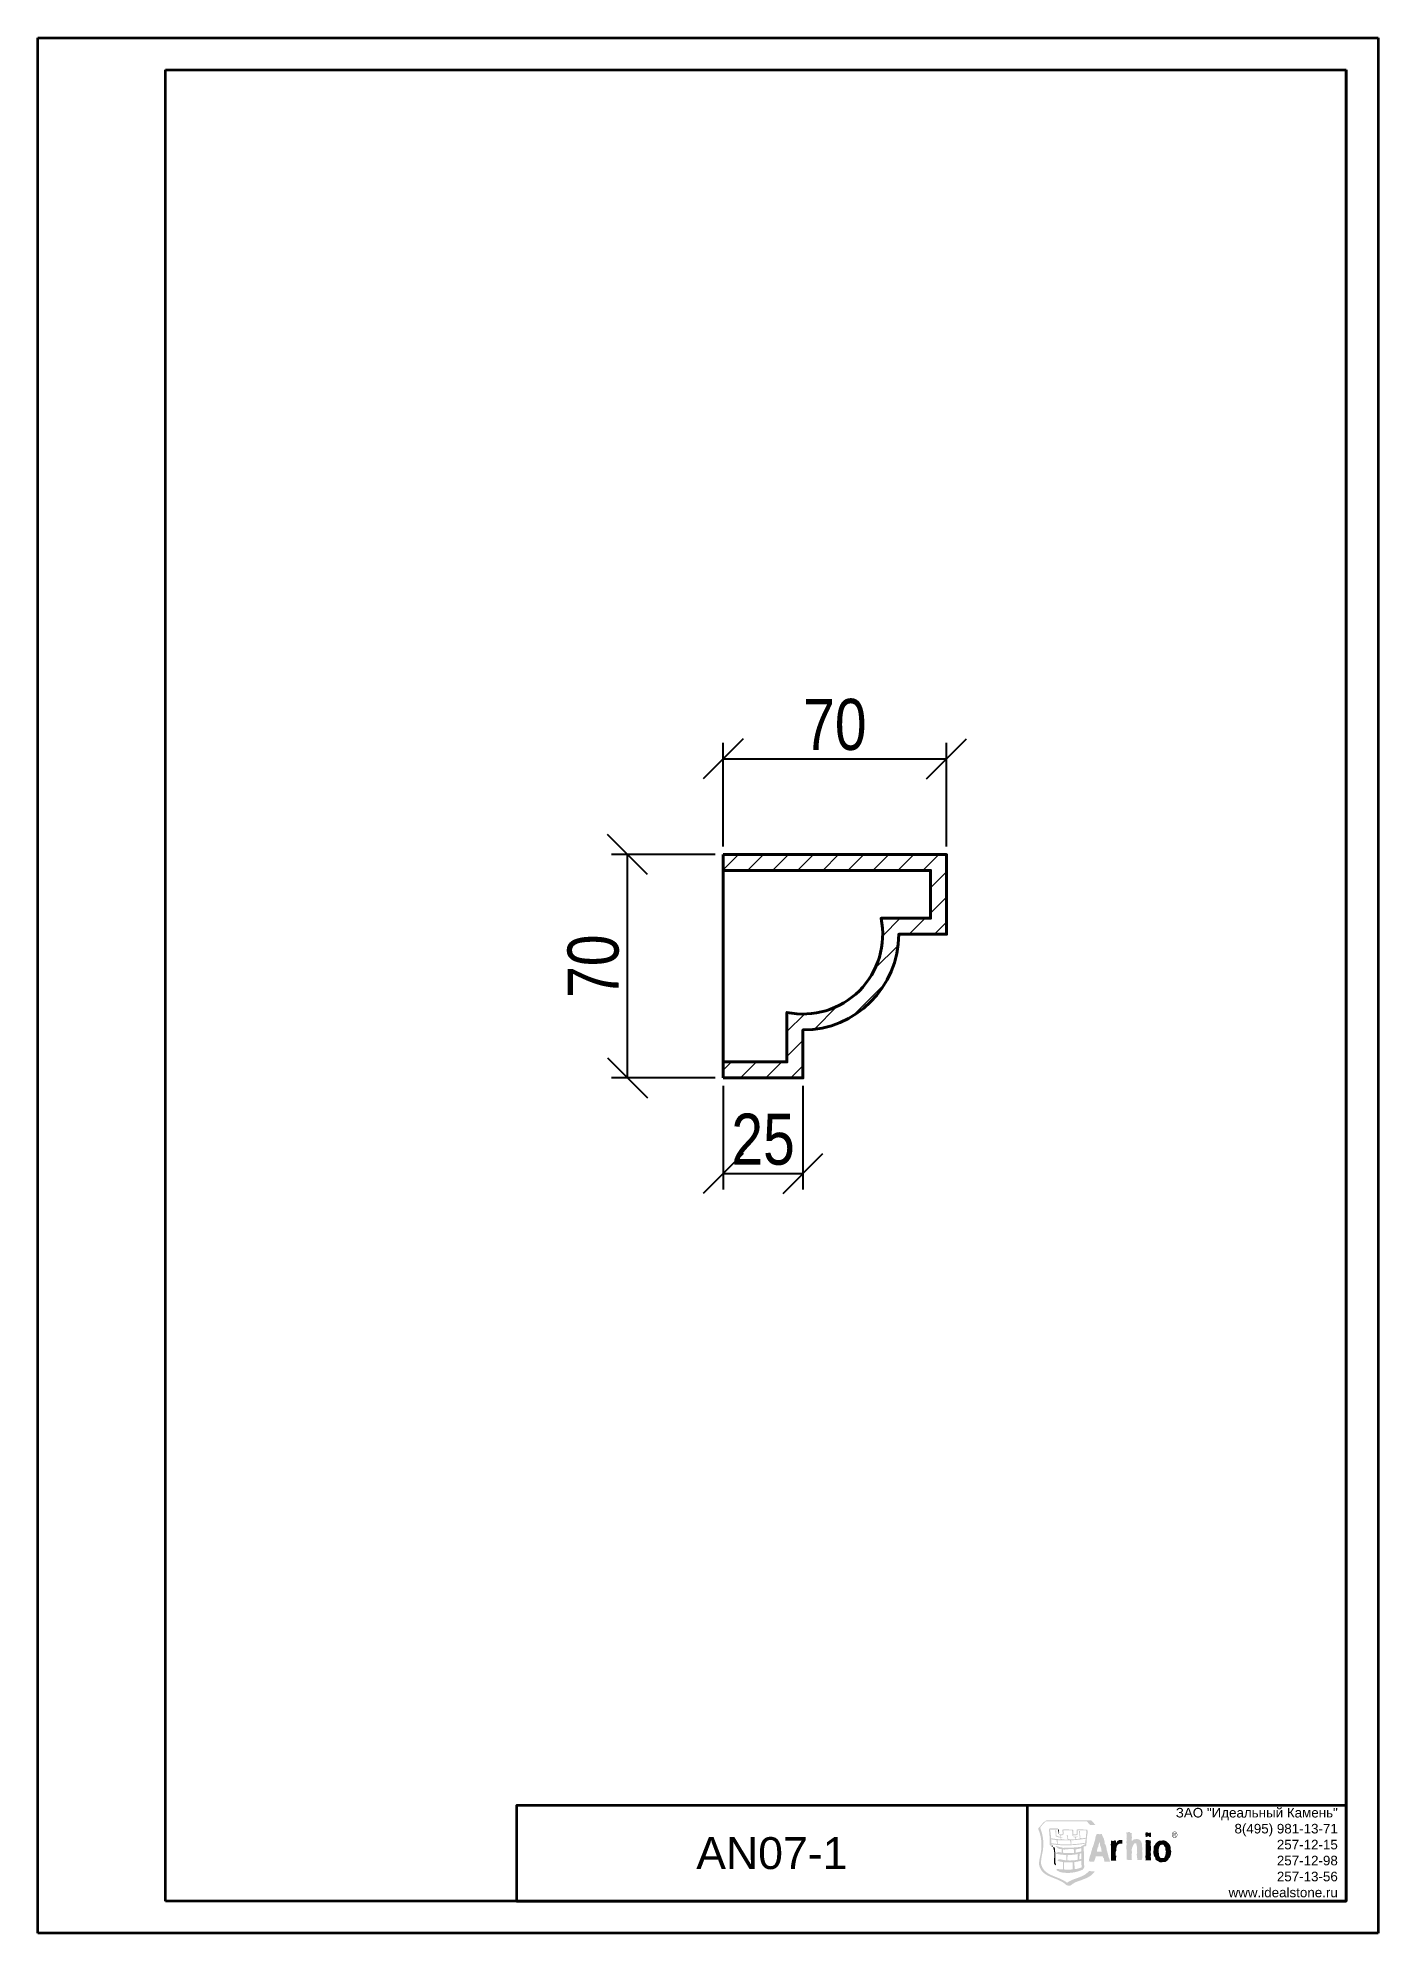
# Model space of a CAD drawing. Header units: millimetres. Extents: x 0 to 420, y 0 to 594.
import ezdxf

# ---------------------------------------------------------------- set-up
doc = ezdxf.new("R2010")
doc.units = ezdxf.units.MM
doc.layers.get('0').update_dxf_attribs({"lineweight": 35})
doc.layers.add('Архио', color=252, linetype='Continuous', lineweight=40)
doc.layers.add('Размеры', color=5, linetype='Continuous', lineweight=9)
doc.styles.add('H100', font='ARIAL.TTF', dxfattribs={"height": 100})
doc.styles.get("Standard").update_dxf_attribs({"font": 'ARIAL.TTF', "height": 5})
doc.styles.add('Размер', font='ARIAL.TTF', dxfattribs={"width": 0.8})
doc.dimstyles.new('M 1-1_h36_(M 1-2)', dxfattribs={"dimscale": 0.5, "dimtxt": 32, "dimasz": 25, "dimexe": 10, "dimexo": 5, "dimgap": 5, "dimtad": 1, "dimdec": 0, "dimtxsty": 'Размер', "dimblk": 'OBLIQUE', "dimcen": 2.5, "dimadec": 0, "dimazin": 0, "dimtfac": 1, "dimtdec": 0, "dimtmove": 0, "dimatfit": 3, "dimfxl": 0, "dimarcsym": 0})

msp = doc.modelspace()

# ---------------------------------------------------------------- texts
at = {"insert": (407.3806283033115, 25.21470865414449), "char_height": 3, "attachment_point": 6}
msp.add_mtext('{\\fArial|b0|i0|c204|p34;ЗАО "Идеальный Камень"\\P8(495) 981-13-71\\P257-12-15\\P257-12-98\\P257-13-56\\Pwww.idealstone.ru}', dxfattribs=at)
at = {"layer": 'Размеры', "insert": (229.9999999999924, 25), "char_height": 10, "width": 234.254825926073, "attachment_point": 5, "style": 'H100'}
msp.add_mtext('{\\C7;AN07-1}', dxfattribs=at)

# ---------------------------------------------------------------- blocks, each defined once
blk = doc.blocks.new('Logo')
h = blk.add_hatch(color=256)
edge = h.paths.add_edge_path()
edge.add_arc((-11.77110010955948, 9.968409595623257), 14.12446285688005, 347.7022171909316, 349.82864268618266, ccw=False)
edge.add_arc((8.637850921837526, 5.379099007882928), 6.795051940824403, 166.5465491062723, 175.665747536828)
edge.add_arc((4.014383094290679, 6.076703973541612), 2.160008415976114, 184.8885167728599, 231.8186256064163)
edge.add_arc((5.05244908091845, 7.514799998012336), 3.932795885521789, 232.8819590989242, 245.4854636276977)
edge.add_arc((9.156338696953753, 16.38259704542872), 13.70412550271797, 245.2576614308118, 249.0678776351205)
edge.add_arc((-0.1669187349289132, -8.080556191324263), 12.47544869559298, 64.53666458173421, 69.21385557326568, ccw=False)
edge.add_arc((3.64702866683001, -0.10658407711378), 3.636351744390379, 49.4281591152, 64.77593610416051, ccw=False)
edge.add_arc((6.100317399497726, 2.688226446176145), 0.09405816753590605, 200.3247786950593, 218.0087598081849)
edge.add_arc((6.167438634613063, 2.739453457082732), 0.178491405118803, 217.6975705378263, 228.5452136518428)
edge.add_arc((6.308560706598655, 2.902403342753701), 0.394051347101566, 228.8519517091987, 241.6192316058779)
edge.add_arc((6.533346188989526, 3.244928395839111), 0.8030159237287141, 239.1243040318524, 255.049196960078)
edge.add_arc((6.593762451077055, 3.501164227583672), 1.066192408515865, 255.464876664284, 271.3492274420501)
edge.add_arc((6.618191277808364, 2.911502170934568), 0.4762352275169965, 270.0813347028235, 305.3132073783607)
edge.add_arc((9.291202411779523, -0.4888591121001582), 3.849640592256931, 119.1572423951788, 128.5241142178806, ccw=False)
edge.add_arc((9.574966291886085, -1.129514961367363), 4.547823318376524, 115.08311179333879, 118.3468074055989, ccw=False)
edge.add_arc((8.4933974292544, 1.136541788842464), 2.037045428554643, 111.5635802777879, 114.5510798029606, ccw=False)
edge.add_arc((4.014825401278358, 12.24364716512139), 9.939047644477615, 292.0413947741295, 292.1671095525083)
edge.add_arc((1.565741523478209, 18.34451917252738), 16.51308456567723, 292.0496602138065, 292.3290505406612)
edge.add_arc((7.542411007510964, 3.763400898203713), 0.7546951392160843, 293.1803197566308, 294.5818591233781)
edge.add_arc((37.33546773713897, -83.13176978488843), 91.10975810263574, 108.8014375816407, 108.87811363594659, ccw=False)
edge.add_arc((3.19031452713898, 17.67368969457459), 15.32235492057822, 288.183205373444, 292.4999823294759)
edge.add_arc((7.322071836570103, 7.848698168969008), 4.664444333461934, 291.7950403202225, 305.9891098091946)
edge.add_arc((8.332281322727795, 6.190619846294453), 2.733723827768328, 309.2804051350462, 326.7136847613261)
edge.add_arc((10.30408189266018, 0.8275406632507156), 3.875442996793641, 85.36116881332153, 91.01574163317437)
edge.add_arc((10.13699871872086, 7.549485713095805), 2.84881034671858, 261.15617789855696, 271.97908546896423, ccw=False)
edge.add_arc((8.666793060641794, 5.477524699219089), 1.271812742990828, 310.6511957958559, 324.2542246181129, ccw=False)
edge.add_arc((12.83397729296485, 0.7222226733516663), 5.051109444115027, 131.3743001739969, 132.6076438166586)
edge.add_arc((7.372430810821243, 6.736761424983001), 3.073396849614713, 293.7486554220152, 311.63908058560105, ccw=False)
edge.add_arc((4.588319403890637, 13.00472882334145), 9.93185965819331, 288.2601818137606, 293.88761050023663, ccw=False)
edge.add_arc((13.65753141508685, -13.78401808644264), 18.35088176001315, 108.9431276966538, 110.447181160804)
edge.add_arc((9.02594683814823, -1.129205460102071), 4.876049758972405, 111.4003017174302, 124.5172854997659)
edge.add_arc((3.85406784308725, -0.09634405698523096), 3.835552542562005, 51.09507655489444, 65.06901609509173)
edge.add_arc((-0.08387347550160484, -8.450993773926143), 13.07172279848259, 64.85299133576929, 69.12951894746774)
edge.add_arc((9.471789644863748, 16.56148077644468), 13.70391695704852, 245.2448946911276, 249.0549386603029, ccw=False)
edge.add_arc((5.366134188523574, 7.695024349378969), 3.933062043284817, 232.8703058842386, 245.47250186769378, ccw=False)
edge.add_arc((4.327941932529939, 6.2573432901969), 2.160537469003222, 184.8873158428302, 231.8069812526225, ccw=False)
edge.add_arc((12.23005652559368, 5.348401409549865), 10.08089166975582, 167.8654765089906, 175.8765574146499, ccw=False)
edge.add_arc((-4.060272388531303, 8.97560813858729), 6.609047789743475, 346.8094030581128, 381.3426543335354)
edge.add_arc((2.335823542827711, 11.49465222009314), 0.2658421722371667, 137.0811209026977, 205.3253175828467, ccw=False)
edge.add_arc((0.3562999257737829, 13.44290811702888), 2.511723587270123, 315.2841326202764, 317.5423356310508)
edge.add_arc((2444.57435837403, -2201.511502148338), 3296.006905652881, 137.8093147832469, 137.8172874770986, ccw=False)
edge.add_arc((-1967.674337130113, 1798.008979979584), 2659.16753673669, 317.8086033932805, 317.8208450812966)
edge.add_line((2.898919284656586, 12.50820161594459), (9.319141514999501, 12.50820161366357))
edge.add_line((9.319141514999501, 12.50820161366357), (9.35024109934966, 12.50579079648162))
edge.add_arc((-4.594354919237958, -1.207408075637773), 19.55769877638678, 43.35467014654603, 44.52064976234209, ccw=False)
edge.add_arc((23.84715614032029, 25.6457998194179), 19.55769877503861, 223.3546701467719, 224.5206497626237)
edge.add_line((9.902560122762225, 11.93260094817526), (10.73715181988155, 11.93260094797881))
edge.add_arc((16.09087647055276, 17.20270579590363), 7.512414574776572, 223.1114774164967, 224.5490361694387, ccw=False)
edge.add_arc((26.68408143605484, 27.01108430225725), 21.94910848704949, 221.5383911939832, 222.9046214964332, ccw=False)
edge.add_arc((-88.21484645531746, -75.47440552670957), 132.0154463422283, 41.76390119690745, 41.79385242961914)
edge.add_arc((10.07678187473721, 12.38569676773261), 0.179806470194233, 42.6921364415636, 55.25679283184601)
edge.add_arc((9.110115547966416, 11.57627838779592), 1.435000487346176, 41.83715677285253, 46.63045800441713)
edge.add_arc((9.819216274227074, 12.34031091251893), 0.3927620170521965, 45.28992874955935, 58.82210740601342)
edge.add_arc((9.973350687847415, 12.59286539590687), 0.09689709416561185, 59.48745105215522, 81.87043240332953)
edge.add_arc((9.881186840764713, 8.465855073545413), 4.224260471272054, 88.5639319224387, 91.40752481917366)
edge.add_line((9.777424338615674, 12.68884096889235), (6.663075745924289, 12.68884096889235))
edge.add_line((6.663075745924289, 12.68884096889235), (3.252612515954752, 12.68488948304878))
edge.add_arc((3.338599922150024, 11.74086706328455), 0.9479304631890714, 95.20449264747191, 110.3431651760477)
edge.add_arc((71.2956991615356, -49.24341219476844), 92.14848773065225, 137.7712745153491, 137.8209391860494, ccw=False)
edge.add_line((3.062717333694309, 12.68884096889235), (2.94130221182786, 12.61877234279166))
edge.add_arc((-630.2342851859612, 1109.654445074002), 1266.648566778233, 299.9822266185914, 299.99223362899636, ccw=False)
edge.add_line((2.749689483036491, 12.50820161618833), (2.777758324296883, 12.50820161618469))
edge.add_arc((3.845575189272495, 10.9799759366739), 1.864324699359164, 124.9431484027878, 137.7402563492062)
edge.add_arc((7.123022626597958, 7.975351255297596), 6.310594689166484, 137.5616238945638, 141.4898872651935)
edge.add_arc((-1.378995708804723, 14.69344065647022), 4.525407385661898, 315.6563306921447, 321.9572297721643, ccw=False)
edge.add_arc((2.377100955789501, 10.96738315056211), 0.7661826587091713, 132.7113139175343, 141.1615440678727)
edge.add_arc((1.916804408145254, 11.3395616750546), 0.1742509970653947, 141.5666389090499, 171.2738564924452)
edge.add_arc((1.994506419934623, 11.34615177552189), 0.2507226909618354, 175.4600295611531, 201.2759361865242)
edge.add_arc((3.656602753308107, 11.96559417680476), 2.024472991381195, 200.543341308349, 204.4610360827247)
edge.add_arc((-3.532557765305683, 8.910723848437215), 5.787679511060066, 16.90425497458881, 22.518634801164524, ccw=False)
edge.add_arc((-4.453871322428313, 8.769743806469364), 6.711496207537953, -11.1304586876455, 15.768724219418914, ccw=False)
h = blk.add_hatch(color=256)
h.paths.add_polyline_path([(3.76009890882051, 9.860018373617663, -0.07412387648750605), (3.788395673342166, 9.858714283412723, 0.02896234369762232), (5.290866734263545, 9.688333491658), (5.260834765656909, 9.724013639197096), (5.246610887865245, 9.97494564419469), (5.129823849361856, 9.974945656210934), (4.852028376742965, 10.0336318879323), (4.5631432481714, 10.11339562004798), (4.497844497036567, 10.18802775944789), (4.470602241875895, 10.65579585006128), (4.43778054590075, 10.88961101182724), (4.410607177313068, 11.00109426127312), (4.372516222490958, 11.11305968093222), (4.546921858702262, 11.11305965275608), (4.590592175118218, 10.70353010155088), (4.579502362459607, 10.29937323978231), (4.704865079365845, 10.23548648086364), (4.84104203672905, 10.17714462415609), (5.119078515766887, 10.09193932210985), (5.238035298429168, 10.07878312425748), (5.221159570559394, 10.20486905612927), (5.203112874478393, 10.28129207491077), (5.184101763654326, 10.33894512414338), (5.117494288977468, 10.33453676642023), (4.988653143893316, 10.39549610663892), (4.983555941660597, 10.46127706089976), (5.033218880173081, 10.48948366150364), (5.216751201329316, 10.47984037288336), (5.434620558418828, 10.47519093654194), (5.519068113506364, 10.50350087060508), (5.573587101502198, 10.56907519581148), (5.558777816662769, 10.78956196618822), (5.523993096096092, 11.12724906192454), (5.543865118906979, 11.20219115130169), (5.603171341710549, 11.22113330537616), (5.757050548050756, 11.25374827207781), (6.158693306078931, 11.25846659790261), (6.55510109977331, 11.23515052226651), (7.209466742024233, 11.21180000203606), (7.249073072744068, 11.04734758487905), (7.253791380229814, 10.75663704178226), (7.237018972686201, 10.47656854389209), (7.657225017814199, 10.47519094570237), (7.741569296129455, 10.5035008596584), (7.795984981607035, 10.56907518838273), (7.781072334350029, 10.78956196752335), (7.746494270108087, 11.12724906332517), (7.766159675207746, 11.20219115603834), (7.825569203116174, 11.22113331158982), (7.979241782042664, 11.25374827833878), (8.3808500836858, 11.25846659691308), (8.77732676411324, 11.23515051371362), (9.43186459694698, 11.2117999944727), (9.471367625046696, 11.04734757958943), (9.476223706926248, 10.75663704084366), (9.446432836724853, 10.25945692718744), (9.393670315952477, 10.23707073458138, -0.04088269406468131), (9.402211495671509, 10.10203033309301), (9.390226292365696, 9.9811448925808), (9.335328461180325, 9.667118274670088), (9.315663046989357, 9.287000727728469), (9.310806958150351, 9.172658945271564, -0.3277089534152287), (9.33232783962012, 9.13922172214518, -0.0987938239507778), (9.324808555364143, 9.116202150662161, -0.06122897290975251), (9.30743181210346, 9.091965330238622), (9.300750396923831, 8.93546862603182), (9.286044387783477, 8.804010015102563), (9.261419567825214, 8.714947412839706), (9.216509426696575, 8.653884765718999), (9.157031032591476, 8.621063165033434), (9.018236647076264, 8.583661001966561), (8.842763337539509, 8.553284661711245), (8.869695647270419, 8.51763895548504, -0.0001686005441839135), (8.89860397231314, 7.538070834898122, -0.0003364393038603502), (8.917919060040731, 6.864617751996434, -0.0006695860345337582), (8.923885908952798, 6.642684349675278, -0.001326019023207141), (8.925333418887021, 6.580504732644499, -0.002599570453381884), (8.925596540124388, 6.56412279509243), (8.925523370271549, 6.558502714325755), (8.925110087526264, 5.812112619126879, 0.0002268159825568026), (8.958379408828478, 5.468432904957467, -0.0005311514537179423), (8.992578620815038, 5.382297724930709), (8.75686923959438, 4.966741112837212), (8.733484276963281, 4.954411486627237, -0.1557790569026664), (5.356096646908554, 4.522805696896853, -0.06864506505457253), (4.832660110085271, 4.727966540399962, -0.05909156751350435), (4.662916803430562, 4.8474743676976), (4.635915616214334, 4.873580112068908), (4.633608115393145, 5.041063271660846), (4.73052311174979, 5.035380622697289), (5.610403795282764, 4.983961260828096), (5.620494799819426, 6.133716103684151, -0.0368672199183612), (4.882198172144854, 6.294586726443981, -0.04557330793497076), (4.835463531257119, 6.312810494620521, -0.07202781147705228), (4.804688940603228, 6.334032233391213, -0.2277309293192732), (4.784973216461367, 6.382838370643753, -0.09030169789209949), (4.79310541896848, 6.409294234135473, -0.05806569666487334), (4.810957612633501, 6.435742634059011, -0.0674803545580961), (4.870548742052051, 6.48748251949803, -0.08007482980098296), (5.042177652325336, 6.566419139880622, -0.04962896941912524), (5.130028659030359, 6.583090866542648, -0.09146036283262608), (5.203112853294442, 6.577548198698082, 0.04877871830559518), (6.139337859061925, 6.3979420547563), (6.156144724824117, 7.239042964427085, -0.04280646835423758), (4.632747106737952, 7.41379302705684, -0.04425274600127813), (4.585575084183802, 7.427216779871401, -0.0738107823268319), (4.55446391026635, 7.444528636949713, -0.2519917175039698), (4.534341494658293, 7.487971505286282, -0.09319504460026043), (4.542288946126064, 7.5126799372498, -0.0656373368146086), (4.563488879914075, 7.542023021503724, -0.05861499606840091), (4.619918096515903, 7.590217748523742, -0.07166766717579105), (4.792155093273323, 7.6750092192284, -0.04435779352674056), (4.880358171285479, 7.696633621898968, -0.08453406373916293), (4.953730669589277, 7.696823379477451, 0.01440465467607197), (5.434000597451814, 7.614097788021922), (5.438374514786119, 8.149678831983351), (5.390261420241586, 8.157668980945914), (5.083226181770442, 8.176748904717556), (4.770336092362413, 8.316300984306167), (4.73555139149903, 8.358524787353986), (4.700973335144226, 8.396064710011728), (4.626616736615688, 8.475862875738699), (4.537278608429915, 8.54622440053356), (4.448009361280128, 8.602706486153352), (4.477662456109101, 8.639729804382682), (4.512378274193907, 8.653884766017313), (4.591969798508217, 8.639729804342664), (4.680997963791015, 8.602706486167904), (4.770336091780337, 8.574431003091036), (5.676735802662733, 8.3599023990879), (7.074667418808531, 8.38779903886973), (8.402995196553093, 8.50493048568535), (8.501873286459158, 8.567577384170022), (8.501873286484624, 8.628123424592218), (8.64245857491187, 8.69479983772328), (8.684923459906713, 8.683641181805456), (8.860086805623723, 8.79467669623557), (9.097587087002466, 8.935468626417446), (9.103304176140227, 9.01523235202842, -0.04471550777607455), (5.837158701662702, 8.755690281109878), (5.792834040676098, 8.748285617462557), (5.461621713700879, 8.748285617462557), (5.276367361337179, 8.773943638008518, -0.02594724834806616), (3.855360651341471, 8.919040643691574), (3.863419639430504, 8.862076348510186), (3.843582323752344, 8.777559871761355), (3.774357074140426, 8.7258305403426), (3.640315558535804, 8.725830549990519), (3.585796529201616, 8.749353273314796), (3.556143497451558, 8.806007557662838), (3.521324210611056, 9.279217189874203), (3.521324276949599, 9.762345698779995), (3.501555637507408, 10.71902823875791), (3.47682752988112, 10.85031465237046), (3.442146097855584, 10.97712380025189), (3.412424040383485, 11.24455270503461), (3.466874251440458, 11.27716767753884), (3.486711890323932, 11.32407532937725), (3.501555531765916, 11.38055743129519), (3.546155797772371, 11.42271238855176), (4.795511889380577, 11.43676399249819), (4.854818189047364, 11.38055743289954), (4.854818150724896, 11.31963256127494), (4.815177385193238, 11.26332266055181), (4.750911743645702, 11.21648387563766), (3.600605867140985, 11.21648385201263), (3.640315625249059, 10.97712381561144), (3.679956360916549, 10.74255094827606), (3.734578676903766, 10.26448521600253)])
h.paths.add_polyline_path([(6.896232245046122, 8.918696202240994), (6.905565565270081, 8.950691237250453), (6.935356421337929, 9.099232234062242), (6.920443773160514, 9.224698232502874), (6.910352766411961, 9.42899806859134), (6.87570582861008, 9.517612950292119), (6.848429114157625, 9.536004068371426, 0.02601005793105634), (8.828987218214024, 9.736584352483646), (8.953488888386346, 9.736584352483646), (9.067658469743037, 9.760141514963493), (9.135574733481917, 9.78569621461213), (9.1846521553598, 9.794030766251694), (9.181931372080726, 9.765617522015987), (9.127481263985828, 9.3528505740411), (9.11329186211151, 9.15499107335711, -0.02945791361705204)], flags=16)
h.paths.add_polyline_path([(8.48792496659371, 8.302387104702234), (8.501873286488262, 8.26918665931737), (8.501873286488262, 7.803760498709039), (8.48792496659371, 7.799834304956335, -0.03638635761305323), (7.614312417372275, 7.606624244204454), (7.629018423780508, 8.14985103356014), (7.824294902300608, 8.14850786201498)], flags=16)
h.paths.add_polyline_path([(8.601577943511074, 9.842143859828525), (8.518163546534197, 9.862566955374518), (8.412707360061177, 9.899211430348828), (8.315206881979975, 9.938886651396047), (8.323575873921072, 10.19050745421339), (8.275325019167212, 11.00226523176173), (8.140043536339363, 11.00226523176173), (8.18426487645047, 10.37593400808112), (8.205273457020667, 10.3063301697963), (8.23062151488557, 10.16054439667062), (8.25190561780255, 9.86935169370338), (8.302463972428086, 9.823029495529795), (8.360805833890481, 9.810114384506619, -0.009539897479207575), (7.633357901002455, 9.731866031941195), (7.64062480355642, 9.746365396569331), (7.67055342077947, 9.83236281574284), (7.655640772794868, 9.905100720928772), (7.646720736182033, 10.01004030310071), (7.863694601022871, 10.04854455401585), (8.022292164368992, 10.10017055765422), (7.545707347580901, 10.10017055775972), (7.521840222663741, 10.10950387792184), (7.508064103742072, 10.10017055777064), (7.481889479371603, 10.10017055775245), (7.338376765335852, 10.13288883894495), (7.263813524143188, 10.13767604019597), (7.204507334608934, 10.1001705576324), (7.249073078128276, 10.04389511390912), (7.392516909341794, 10.00167131117053), (7.499867315073061, 10.00384104965417), (7.521840222929313, 9.953420456565823), (7.576152570472914, 9.808289048936444), (7.586794621143781, 9.727870957698201, -0.01079703841560276), (6.829245868721046, 9.679379021131922), (6.650500732772343, 9.717022264064894), (6.514599326244934, 9.75676636560604), (6.38933996715059, 9.801056586403888), (6.399913139357523, 10.07788768595276), (6.356483927978843, 10.35902382190181), (6.182250467652921, 10.35902382278221), (6.22030699327297, 10.28249748456221), (6.247549270396121, 10.20583338545623), (6.280267548485426, 10.04499720387832), (6.307647588095278, 9.72387588294589), (6.37294638860476, 9.673317530015652), (6.406697874383099, 9.666911633362929, -0.01260290133412716), (5.624145471218071, 9.673283087742334), (5.487383055940882, 9.71681562231754), (5.397493888231111, 9.756869686037703), (5.314768286902108, 9.800643302741832), (5.319176648637949, 9.974945640771352), (5.402349958170817, 9.974945640356623), (5.549513350801135, 10.01227892316604), (5.696642291128228, 10.0812628351174), (5.40761933138856, 10.06001317371704), (5.321587470283703, 10.06955313398214), (5.321794115192461, 10.07723332025273), (5.294379649349139, 10.34407673260796), (5.459624185801658, 10.34407673309909), (5.543865141597053, 10.34879505539868), (5.642880987375975, 10.39549609661628), (5.692612780963827, 10.46127705983747), (5.717513115287147, 10.54086858731682), (5.722162550333451, 10.63943671301024), (5.717513115698239, 10.74255095832416), (5.697572183984448, 10.95373885550146), (5.712209314155189, 11.12724906621008), (6.366643813034898, 11.10841022816533), (7.020837242271227, 11.1130596646741), (7.055759703831427, 11.00519265746846), (7.075390656675154, 10.89257288911688), (7.080418957826623, 10.66760886959821), (7.085309491914813, 10.44257597605394), (7.125019120398065, 10.21740532218394), (7.224034987753839, 10.25945692130483), (7.22909769929538, 10.34407673548924), (7.681815382504283, 10.34407673964381), (7.766159674501978, 10.34879505557331), (7.865313305752352, 10.39549609599055), (7.915010652948695, 10.46127706126356), (7.939532138800132, 10.54086857781442), (7.944663743648562, 10.63943671678282), (7.939532106629485, 10.74255095202682), (7.919935606740182, 10.95373885516312), (7.93477938470096, 11.12724906378719), (8.589248326217785, 11.10841022321404), (9.24340727624076, 11.11305966232396), (9.278157572694909, 11.00519265560581), (9.29802958878281, 10.89257289197633), (9.302851287775411, 10.66760887146449), (9.30622640353613, 10.51727698070829), (9.253291701454145, 10.5172769773759), (9.197911662296974, 9.934168329642148, -0.007296597586218437)], flags=16)
h.paths.add_polyline_path([(8.501873286488262, 7.52348536957436), (8.501873286488262, 6.623663755066104, -0.009977341135429736), (8.201967188615527, 6.549238275334233), (8.21980726196125, 7.447854479481634, 0.01083422082777282)], flags=16)
h.paths.add_polyline_path([(7.947591162101162, 7.387067356977809), (7.929819969347591, 6.497956674500188), (7.929854409645486, 6.492928391320334, -0.06201547907587506), (6.319770570011315, 6.383787093179876), (6.336818516549101, 7.23597777827456, 0.05173453029667636)], flags=16)
h.paths.add_polyline_path([(7.358007734281273, 8.15174524984252), (7.342337399582902, 7.572046186983812, -0.05642358268193698), (5.61453662810527, 7.590333984176709), (5.618841665109358, 8.11961245364148), (5.811776203503541, 8.087479657447716), (6.455947500515322, 8.153295063164137), (7.135006817898102, 8.153295063164137)], flags=16)
h.paths.add_polyline_path([(6.85176982286066, 8.916698665072204, -0.0306394355583748), (4.98007749455428, 8.947660491210286), (4.943949623968365, 8.957923699444677), (4.791723515532794, 9.00923974051841), (4.805051910101611, 9.333529567980463), (4.766685420319845, 9.570513244999916, 0.03168559809698544), (6.746830240845156, 9.530975785151554), (6.746830240830604, 9.466159148012252), (6.78667766334911, 9.308147069832216), (6.840955569903599, 9.057593916151404)], flags=16)
h.paths.add_polyline_path([(8.501873286488262, 6.345351722809596), (8.501873286488262, 6.127310208613949, 0.005047679735678185), (8.52157313582211, 5.700801582506415, 0.006906555286584105), (8.545144546085794, 5.497492125252052, -0.0001099062105565038), (8.564485744678677, 5.331119444873934, -0.0007021486628533284), (8.488483972498216, 5.286918826162605, 0.0005110893679346946), (8.439492688587052, 5.258445532866631, 0.001187878853252112), (8.428063857849338, 5.251743524453218), (8.424288902584522, 5.249490879688551), (8.416943409916712, 5.246716537394263, -0.001047081990506895), (8.398882947702077, 5.241100313801894, -0.0005096385133361833), (8.333781089808326, 5.221054723964357, -0.0002216363932563575), (8.135316377225536, 5.160226695954066), (8.029189525481343, 5.12773900326431, 3.988830114573093e-05), (7.936623630928807, 5.099398673775454, 0.0002082142686325169), (7.868023314244056, 5.078366493873204, 0.0003588216142073442), (7.852990933097317, 5.073736854513868), (7.848224718822166, 5.072257195637235, -0.0002960346901762078), (7.838186025892355, 5.070756541541073, -9.713517757157722e-05), (7.810655870809569, 5.067569169799413, 0.0005876322761474752), (7.435705042131303, 5.02377424305962), (7.421067916318862, 6.134129387229791, 0.03222020196173142)], flags=16)
h.paths.add_polyline_path([(7.150470510372543, 6.104441852044715), (7.165004315298575, 4.991813648340781), (6.603351967547496, 4.925102794926374), (6.598994193853287, 4.9253730200777, 0.0001050877187524338), (6.587839605184854, 4.926051222127739, 9.203189123894347e-05), (6.536255813331081, 4.92916567359282, 0.0001141610377002405), (6.356217013290006, 4.939963782662403, 0.0002997104567953655), (5.79100870498587, 4.973422530257835), (5.800996390837099, 6.110744426221231, 0.05072959971617712)], flags=16)
h.paths.add_polyline_path([(4.687403858843027, 8.9743517206349, -0.01701767701146577), (3.831183659120143, 9.090863242121145), (3.813929070805898, 9.213608457195392), (3.77900661062813, 9.56083552181883), (3.770637618690671, 9.693155139180476, 0.01544531626537455), (4.578193680121331, 9.587940034796361), (4.585977187016397, 9.572820744827936), (4.619074311496661, 9.483103773674543), (4.658887293739099, 9.294921996127982)], flags=16)
for points in [[(5.003462455555564, 11.10841022414172), (4.968781077437598, 11.19757615057972), (4.879374068939796, 11.25846659396632), (4.839836609095073, 11.21179999284652), (4.839836609095073, 11.14626010949144), (4.879374068936158, 10.98645713598819), (4.934340781415813, 10.73328651972918), (4.95390286957263, 10.47064482203643), (4.998709694689751, 10.62535063196412), (5.028259468672331, 10.77533812118929), (5.013243499604869, 10.9019406494059)], [(3.982066596003278, 8.54622440062451), (4.046607710810349, 8.583661002406757), (4.071404723959859, 8.60728704548967), (4.071404723963497, 8.644517005506373), (4.011926332714211, 8.705751851853734), (3.91780100365213, 8.714947410900663), (3.843341083622363, 8.67751080911114), (3.838347240693111, 8.588207121488836), (3.902681713694619, 8.546224400628148)], [(4.200108110224392, 7.983332202247425), (4.239921092445002, 7.744247667161858), (4.259483180616371, 7.485945446894789), (4.249839897722268, 6.919023733834933), (4.224939563689986, 6.341632170844264), (4.244846054796653, 5.807049895783734), (4.304496647560882, 5.741510012370441), (4.368865560820268, 5.675763487297104), (4.443084398768406, 5.638326885511219), (4.537278609517671, 5.65723460825177), (4.502700550892769, 5.774193853381462), (4.463128651008446, 5.891704143426637), (4.428102870137081, 6.140156438990402), (4.41332798311123, 6.459176901205524), (4.408403020712285, 6.82954784474498), (4.413327982983901, 7.2235792717089), (4.393455932109646, 7.955332241564633), (4.353987352988042, 8.241152258351235), (4.289377357679768, 8.438047430796018), (4.155714568667463, 8.49931671743036), (4.101126699399174, 8.471247876173607), (4.086558454284386, 8.424133551188447), (4.145658002249547, 8.203715656525333)]]:
    blk.add_hatch(color=256).paths.add_polyline_path(points)
h = blk.add_hatch(color=256)
edge = h.paths.add_edge_path()
edge.add_arc((23.65951116164069, 3.290420472521532), 14.31881721173086, 164.325475783329, 166.9820215603442)
edge.add_arc((10.41283460462, 6.430606920364539), 0.7092776420388045, 173.098869438826, 176.8790270241511)
edge.add_arc((8.403335022794636, 6.544143530945462), 1.303428912550506, 351.05607756164636, 356.7048498088272, ccw=False)
edge.add_arc((9.2662924083088, 6.410335697486175), 0.4301660124435417, 342.14776392334596, 350.79219940357854, ccw=False)
edge.add_arc((9.520889382045425, 6.325165367741306), 0.1617458998823824, 323.88846765990576, 343.2173746364992, ccw=False)
edge.add_arc((9.288264251197688, -2.39783687781744), 8.63532129040022, 85.62101285916413, 87.58880826739619, ccw=False)
edge.add_arc((10.61782641598256, 14.96443531854823), 8.777783871255783, 265.6209272787735, 267.6574942840506)
edge.add_arc((10.24644911410724, 5.302643709195422), 0.8914320002802854, 84.19236032513601, 89.18996059240169, ccw=False)
edge.add_arc((10.42097882795861, 7.024631240650365), 0.8393776592608992, 264.2341503689719, 268.2788252672702)
edge.add_arc((10.40350472215141, 6.38366939539776), 0.1981881947530919, 267.7626391440486, 282.759235824861)
edge.add_arc((10.41959004090677, 6.287812202351802), 0.1012939834130134, 285.8618013858704, 343.134637212773)
edge.add_arc((15.84556230415183, 4.351243003604054), 5.660031376776995, 158.4023742340397, 160.3084760265614, ccw=False)
edge.add_arc((1.955041369252285, 9.831516649266291), 9.27248869665992, 338.5098504826, 340.7377721302071)
edge.add_arc((8.641671292753017, 7.49487667260621), 2.189346307208099, 340.7368601589077, 344.8828216498167)
edge.add_arc((10.34874129770105, 7.049555369894392), 0.4254877896491573, 342.8244083925313, 357.4155338217466)
edge.add_line((10.77379629467032, 7.030369210989761), (11.2526886111873, 7.030369210971571))
edge.add_arc((11.10986917481932, -0.2059659024038183), 7.237744349206721, 86.20869262728041, 88.86933253317193, ccw=False)
edge.add_line((11.58844705743104, 7.015938726899208), (11.86018099313424, 7.015938726906484))
edge.add_arc((12.24135315062449, 7.022267715133808), 0.3812246971798093, 180.9512525719176, 235.3303238017247)
edge.add_arc((13.84668306332969, 6.916472527625615), 1.833991114741289, 186.5040106892899, 193.3704570140993)
edge.add_arc((8.05342906617443, 5.625017007279553), 4.101726700203161, 7.77483866446488, 12.207936498799711, ccw=False)
edge.add_line((12.11745000454903, 6.17990054065524), (13.01806374584521, 6.179900540658878))
edge.add_line((13.01806374584703, 6.179900540658878), (13.08229489795485, 6.136815730323747))
edge.add_arc((13.299189459216, 6.415290851591294), 0.3529754153909698, 168.2376712337808, 232.08621870888362, ccw=False)
edge.add_arc((11.57980069105906, 5.98321158949841), 1.463368126905676, 20.14726619015154, 26.8676504844933)
edge.add_arc((16.17337523990864, 8.221847621787333), 3.646908073902857, 202.7916884228985, 205.6264379110601, ccw=False)
edge.add_arc((13.56649735782776, 7.139528565324895), 0.824394149395214, 192.1560757334644, 203.628941432366, ccw=False)
edge.add_arc((3.829157619165926, 5.109541819781612), 9.122315092116851, 11.741694776713, 17.59136773118437)
edge.add_arc((14.7876807284083, 8.517418025230313), 2.354550589519021, 187.4945013928905, 196.047363575237, ccw=False)
edge.add_arc((8.873965744904126, 7.692156866874598), 3.616589311435816, 8.237206239130828, 15.20923076606366)
edge.add_arc((11.25334070254394, 8.325350933080358), 1.154514159772398, 15.86434529789396, 26.17270808535051)
edge.add_arc((11.75198845671548, 8.573050376280321), 0.5977432534808436, 25.94652125144135, 44.03970003308837)
edge.add_arc((12.37256398206227, 9.054146672782394), 0.2018311757190235, 177.2715230220037, 198.9583642729422, ccw=False)
edge.add_arc((12.94859403259397, 9.052519447993859), 0.7777135734688171, 170.4400066131381, 179.1722671072309, ccw=False)
edge.add_arc((11.16167633311852, 9.030093791696004), 1.031207504185949, 8.453168583361768, 19.87278367884492)
edge.add_arc((13.93392454680725, 9.995982701658818), 1.904593544311544, 189.0511894827144, 198.8496587552377, ccw=False)
edge.add_arc((11.15862060845757, 9.521051591019955), 0.9114440810665191, 11.08933331428867, 35.50799106089762)
edge.add_arc((12.71288007316252, 10.60707006126324), 0.9847314665424386, 184.7611049370441, 214.4208704169951, ccw=False)
edge.add_line((11.73154648745913, 10.52533601227117), (11.47410527459942, 10.52533601227117))
edge.add_arc((11.45736990399746, 10.52557515827868), 0.01673707919554634, 324.023072437618, 359.18130738152496, ccw=False)
edge.add_arc((11.44612535557098, 10.53455207735681), 0.0311173229874917, 299.2753688620328, 322.8097821708749, ccw=False)
edge.add_arc((11.40890336712619, 10.60526637528312), 0.1110218799476282, 277.3216957499732, 298.1854309551655, ccw=False)
edge.add_arc((11.35684578049768, 10.90295649776601), 0.4131460008871771, 270.33140448584834, 279.22134976689864, ccw=False)
edge.add_arc((11.36024447933596, 10.58317574799514), 0.09336379282858462, 247.6126116056504, 269.3807604790338, ccw=False)
edge.add_arc((10.98316189454272, 9.615905471260362), 0.9448276977006768, 68.80972366496097, 72.94490576413556)
edge.add_arc((11.1786800595728, 10.27735044935764), 0.2552253349395421, 71.35619358848358, 87.85094755781003)
edge.add_arc((11.24065822856937, 15.90711411961968), 5.374973345686278, 267.65560855932796, 269.4413421497856, ccw=False)
edge.add_arc((10.86899409713806, 6.95768853858101), 3.582168726720145, 87.57134122440391, 89.35279954576355)
edge.add_arc((10.64764788509274, 10.54798310750414), 0.2619419982816732, 333.813670698853, 358.17229967797766, ccw=False)
edge.add_arc((10.2823950820457, 10.71770849767711), 0.6646643058512359, 321.4743826016325, 334.5789697052793, ccw=False)
edge.add_arc((12.67937885417632, 9.582741398973326), 2.010700821107884, 158.9877727658307, 175.9445038774253)
edge.add_arc((9.90558897082883, 9.83270545027483), 0.7756460781344204, 343.94773059200185, 352.01396027470685, ccw=False)
edge.add_arc((11.54658533640395, 9.36863041280742), 0.9297234377067108, 164.4270733919742, 165.8356984186975)
edge.add_arc((14.1830717400444, 8.386226275926333), 3.739108724143755, 161.1202752311258, 164.8237074891552)
edge.add_arc((-5.714766186069028, 14.06849037235008), 16.95458025901139, 341.45296982432217, 343.89419700675313, ccw=False)
edge.add_arc((7.262036079679092, 9.696415823296434), 3.261119171796155, 336.27122553869737, 341.7569542134142, ccw=False)
edge.add_arc((9.627241769558168, 8.653014122757327), 0.6760023938840378, 327.77170910077916, 336.5607953638919, ccw=False)
edge.add_arc((10.04914850629575, 8.387724291225481), 0.1776223256701906, 316.43827334904233, 327.58341334540523, ccw=False)
edge.add_arc((10.12742851397343, 8.314637810335284), 0.07053847313399524, 305.2254945945516, 315.63840053124903, ccw=False)
edge.add_arc((10.14855899399481, 8.284904246427345), 0.03406167952740489, 287.85491918493693, 305.0387019303481, ccw=False)
edge.add_arc((9.415546069278207, 8.182114641805697), 0.7467792789708605, -11.46755848487669, 5.406961823794404, ccw=False)
edge.add_arc((8.785276755763334, 8.301809283691568), 1.388286709485655, 337.32100135253194, 348.8626324773202, ccw=False)
edge.add_arc((11.99226213942529, 7.15201961475907), 2.021697407569395, 162.3045195780976, 168.0949642341336)
edge.add_arc((5.560391474362405, 8.591359882853453), 4.569478756686794, 343.592034967522, 347.072377150522, ccw=False)
edge.add_arc((9.24486444415379, 7.501300376030144), 0.727159121756476, 335.69436798821346, 343.9777901397763, ccw=False)
edge.add_arc((9.761294301322778, 7.267546823027828), 0.1602909537073456, 323.43096293592004, 335.86227296164145, ccw=False)
edge.add_arc((9.848552615607332, 7.203542076780309), 0.05208016436538836, 309.25150175507713, 322.7895981482283, ccw=False)
edge.add_arc((9.867751462355955, 7.179905220412934), 0.02162892746717752, 284.54279830291614, 309.4859881455573, ccw=False)
edge = h.paths.add_edge_path(flags=16)
edge.add_arc((12.00488337362185, 8.53222263281134), 0.8525753393942276, 165.6872280512756, 181.5125797699197, ccw=False)
edge.add_arc((13.25259689845188, 8.19381962610862), 2.145307081050015, 159.244563898108, 165.1678754654217, ccw=False)
edge.add_arc((7.181699436150666, 10.43617052228876), 4.326586811454213, 339.9673349280016, 341.3559525477446)
edge.add_arc((10.95228118215891, 9.21142012650455), 0.3651114301155978, 334.2873067230454, 353.6346903091408)
edge.add_arc((10.60784238926863, 9.249472966455528), 0.711645744324951, 353.6643765944126, 364.9018433607727)
edge.add_arc((11.10425949400815, 9.102620982289977), 0.2972086714757227, 21.23490913519288, 44.32325227004668, ccw=False)
edge.add_arc((9.150522532603645, 8.76729237154143), 2.274322926663792, 3.620105205711127, 11.231429226081275, ccw=False)
edge.add_arc((14.28566365595179, 9.13759003704547), 2.87430991599991, 184.5235851372651, 188.8429995326651)
edge.add_arc((10.42618782581849, 8.038529293784109), 1.212827333211323, 26.867686501836317, 32.81134834436392, ccw=False)
edge.add_arc((11.23191741903429, 8.432974503358878), 0.3160501317041358, 14.05301855812229, 29.092433342358277, ccw=False)
edge.add_arc((9.406730423579575, 7.752349124553461), 2.262318601090511, 2.3520158690989774, 19.5588793107799, ccw=False)
edge.add_arc((11.33595807820166, 7.830368015811132), 0.3315166614100502, -11.421721241732484, 2.562903032871475, ccw=False)
edge.add_arc((11.58875938044002, 7.782005818642233), 0.07419228886024284, 336.98564404418795, 346.5255286096166, ccw=False)
edge.add_arc((11.62444360382506, 7.766662157156702), 0.03534991253306172, 321.45273748324735, 337.2632031059346, ccw=False)
edge.add_arc((11.6381924830348, 7.755718992984498), 0.01777765158995059, 271.17710623785325, 321.42320231837095, ccw=False)
edge.add_line((11.63855768816575, 7.737945092981704), (11.02397060542171, 7.737945092981704))
edge.add_line((11.02397060541989, 7.737945092981704), (10.95960169213231, 7.766530538692336))
edge.add_line((10.95960169213504, 7.766530538692336), (10.95960169213322, 7.830761690796521))
edge.add_arc((12.48822195420871, 7.826262745283771), 1.528626882578366, 164.4027901129326, 179.8313709086146, ccw=False)
edge.add_arc((11.94178559184365, 7.992994937166827), 0.9575804919731769, 154.5395091608822, 165.220774306913, ccw=False)
edge.add_arc((11.48227248575859, 8.209523485323757), 0.449615881163422, 145.099738204404, 154.2795795455211, ccw=False)
edge.add_arc((11.28805999623, 8.34718490450689), 0.2115772464864029, 129.8078386613145, 145.582940396981, ccw=False)
h = blk.add_hatch(color=256)
edge = h.paths.add_edge_path()
edge.add_arc((12.21820852218661, 7.490753760053508), 0.9438972385983939, 349.8800267916432, 357.2150728358028, ccw=False)
edge.add_arc((18.14157906550827, 6.654660724617884), 5.038932598384574, 172.3562929411343, 173.5142489704133)
edge.add_arc((13.79382117511341, 7.146674102028214), 0.6634283211426536, 173.3206767521345, 176.3742697018391)
edge.add_arc((13.2426057083976, 7.181091377906), 0.1111408159063397, 176.1114724606943, 181.5870278742814)
edge.add_line((13.13150752487854, 7.17801329744691), (13.13243996912934, 7.173261999128613))
edge.add_arc((13.64632825021545, 7.16962087982904), 0.513901180370756, 179.5940415744013, 200.3604012823614)
edge.add_arc((12.93869109220032, 6.903257838484592), 0.2422243818229932, 19.493088211965812, 21.192415639320586, ccw=False)
edge.add_line((13.1670315969568, 6.984086453694204), (13.16801380546713, 6.980409076587989))
edge.add_arc((12.50886076010647, 6.967966716159594), 0.6592704676704798, -6.23111943311261, 1.081403008533698, ccw=False)
edge.add_arc((10.49137291803345, 7.146152042112249), 2.684505559755941, 350.99232856028533, 354.66200085379205, ccw=False)
edge.add_arc((14.70926077588229, 6.491086474086501), 1.583982805459551, 171.4768186430884, 180.2912918659521)
edge.add_arc((14.25775689014336, 6.477731251133832), 1.132470861952747, 179.7317372919471, 183.1996361283412)
edge.add_arc((13.28084271784974, 6.422342157403932), 0.1539899874443509, 182.9108588578511, 189.9380414493369)
edge.add_arc((13.16383831681742, 6.401899152927967), 0.03521317060181724, 190.0303455558415, 199.4764515756133)
edge.add_line((13.1306400929534, 6.390158398442168), (13.13243996902838, 6.387024481032881))
edge.add_line((13.13243996902747, 6.387024481032881), (13.22518768621467, 6.358439035296783))
edge.add_line((13.22518768621376, 6.358439035296783), (13.96861591639845, 6.322793328895955))
edge.add_arc((15.0188474529823, 6.610998312027391), 1.089058489126722, 166.4597591370941, 195.3453741303138, ccw=False)
edge.add_arc((-3.415250793343148, 11.06317217396793), 17.87506130986655, 346.4197371579559, 346.5370506939341)
edge.add_line((13.96861591646302, 6.901562503766058), (13.96861591641937, 7.15896927633878))
edge.add_arc((13.95355786672371, 7.16696201266825), 0.01704783548501056, 310.3045204977364, 332.0408643793243, ccw=False)
edge.add_arc((13.94386946850864, 7.178370571722212), 0.03201514109836744, 296.13386601730235, 310.3204737699538, ccw=False)
edge.add_arc((13.92246871749376, 7.224525958486652), 0.08288585745428892, 280.317635292838, 295.36159181733683, ccw=False)
edge.add_arc((13.87720337827341, 7.474418673403875), 0.3368451211082555, 268.5249469618303, 280.27959379844094, ccw=False)
edge.add_line((13.86853241611971, 7.137685173392697), (13.86853241611152, 7.737945092985342))
edge.add_arc((13.87643154674151, 7.797054978150868), 0.05963534848565703, 262.3883929570861, 301.1580335973846)
edge.add_arc((13.85769916418212, 7.81911520482538), 0.08832609280215216, 304.1538205827035, 334.3392421839641)
edge.add_arc((13.72681333869696, 7.885690062592062), 0.2351564242913084, 333.5279112669063, 349.4189224932057)
edge.add_arc((13.38667428143162, 7.95612199131358), 0.5824843670074483, 348.7524202199258, 357.5264428692599)
edge.add_arc((13.32219021097262, 7.960869337597273), 0.6471162095657158, 357.3529127570554, 365.0741290121411)
edge.add_arc((15.24740118140471, 8.114978694362094), 1.284289669182811, 175.4971819713501, 184.3259961655904, ccw=False)
edge.add_arc((14.35025935939848, 8.194121947589906), 0.3837968967281913, 145.7950424817761, 176.7611534062363, ccw=False)
edge.add_arc((13.55192668224845, 8.481806316603638), 0.4862699801489953, 351.4933559155766, 362.2351812515035)
edge.add_arc((14.46947523687413, 8.492904912743711), 0.4317202263985809, 135.480465770055, 178.9559254452613, ccw=False)
edge.add_arc((14.65114501420248, 8.373867881645879), 0.6461154740678942, 104.39569518215049, 139.2522795444699, ccw=False)
edge.add_arc((14.62448891489475, 8.522813638251705), 0.4953460680173468, 85.74964170718027, 105.69259860896199, ccw=False)
edge.add_arc((14.62496677821764, 8.801299494725413), 0.2185229444486696, 69.42204574387682, 80.45536596282949, ccw=False)
edge.add_arc((14.80814816997008, 9.334050495226279), 0.3449807703093075, 252.0402114164689, 273.3427125962425)
edge.add_arc((14.81322531921614, 9.29545279704837), 0.3061656699955232, 272.815355160523, 278.6280089559705)
edge.add_arc((14.84439980256502, 9.097807953324832), 0.1060872519896173, 277.9954153561475, 290.0894002018657)
edge.add_arc((14.87039149822886, 9.0289206721842), 0.03247206885357378, 288.7685990371231, 315.6776205749159)
edge.add_arc((14.88119964547514, 9.017266348020371), 0.01661549795302624, 318.3895031257015, 359.8742777149794)
edge.add_line((14.89781510343164, 9.01722988919721), (14.89781510343164, 9.610636189883394))
edge.add_arc((14.82538043987006, 7.870772144005628), 1.741371206441321, 87.61601762594276, 103.9840804377814)
edge.add_arc((14.53124663869312, 9.059729575199185), 0.5165763968466861, 104.1945695216835, 155.4331157339266)
edge.add_arc((13.28187997959321, 9.583866249927837), 0.8386956018473272, 330.5722534777564, 338.35422470038435, ccw=False)
edge.add_arc((13.77667118365935, 9.306970200128148), 0.2717051126202636, 321.78907429685876, 330.1644653838291, ccw=False)
edge.add_arc((13.89428562804824, 9.213487088292482), 0.1214681411924597, 307.72935815652113, 322.1201764848637, ccw=False)
edge.add_arc((14.50646686508844, 9.232112909705052), 0.5499444160235262, 185.9254838102678, 192.0379557351713, ccw=False)
edge.add_arc((12.15120311492501, 8.951331738038448), 1.822079940572366, 7.061846319145137, 12.77151566177186)
edge.add_arc((13.32276476528568, 9.214585813327744), 0.6213116119242836, 12.9788877046144, 21.6867688398418)
edge.add_arc((13.69178619076047, 9.366560829066316), 0.2223035962771532, 20.43597261505305, 40.72827287782085)
edge.add_arc((13.80024316243725, 9.460516952543571), 0.07881097700360719, 40.41134357655727, 85.74504715891503)
edge.add_arc((13.80217368748345, 9.27231381083186), 0.2668256477941704, 89.1589040603968, 103.2922144337645)
edge.add_arc((13.88914909983578, 8.965516408892313), 0.5855711112388866, 104.6726868198344, 116.7767880848326)
edge.add_arc((13.38706006209031, 9.945591807723417), 0.5156519886153101, 275.3946675979222, 297.5223441010873, ccw=False)
edge.add_arc((13.42271469835396, 9.585618754490156), 0.1539301454591532, 261.7703286187741, 274.779150705626, ccw=False)
edge.add_arc((13.41078440516139, 9.48876494198123), 0.05640348869912957, 223.9452935775229, 259.6809738740293, ccw=False)
edge.add_arc((13.48172258673731, 9.551773625834926), 0.1512547155714698, 216.5005645642631, 222.4819569757545, ccw=False)
edge.add_arc((13.27572973672795, 9.395024802235298), 0.1076278675470208, 38.34911442899615, 85.46888438734571)
edge.add_arc((13.24972127557339, 9.143588333817775), 0.3603841861169714, 84.50482021580821, 101.7044440081646)
edge.add_arc((13.19625956275195, 9.388805776650429), 0.1094511059203267, 100.3409139642165, 116.3562730959389)
edge.add_arc((13.16645787034213, 9.450300754165823), 0.04112230811864157, 117.1880390035989, 132.1836802982777)
edge.add_arc((13.15324626723304, 9.464874577597243), 0.02145144729684768, 132.1749143826756, 155.1373797359461)
edge.add_line((13.13378297214513, 9.473893709234858), (13.13266375388139, 9.47018881520637))
edge.add_line((13.13266375388048, 9.47018881520637), (13.13247708041308, 9.464368068392673))
edge.add_arc((13.2517282043882, 9.46707846814536), 0.1192819216634046, 181.3020232330478, 190.1963933522957)
edge.add_arc((13.34123871797055, 9.48940903645564), 0.2114207517069649, 191.8585547046603, 201.1305393626766)
edge.add_arc((12.64972731667513, 9.245305553120147), 0.5220391867243921, -20.728904622552307, 18.759686085368628, ccw=False)
edge.add_arc((13.60536383797444, 8.879902792484813), 0.5010801277713991, 158.8704032361779, 196.0409531497243)
edge.add_arc((11.99950838360382, 8.44204407176369), 1.163467377554369, -8.381782414710983, 14.911846122731617, ccw=False)
edge.add_arc((16.09449471162225, 7.895752295427542), 2.967948555525862, 172.7082970401904, 188.7376030833638)
h = blk.add_hatch(color=256)
edge = h.paths.add_edge_path()
edge.add_arc((9.459876623357559, 6.818107843018538), 6.921861903874631, 1.22370411008077, 3.533536619072359)
edge.add_arc((15.48782785644289, 7.194598015337419), 0.8821765768350982, 3.257171695292506, 8.15774973453502)
edge.add_arc((16.19498616401324, 7.29636057553364), 0.1677343469623892, 8.02529521683931, 15.50431147735637)
edge.add_arc((16.31136368669468, 7.328431050378299), 0.04701942478430019, 15.75477141389055, 24.4301822176528)
edge.add_line((16.35417327052346, 7.347877536934561), (16.35157444079232, 7.351869374078547))
edge.add_line((16.35157444079232, 7.351869374078547), (16.44452879963683, 7.573492679444485))
edge.add_line((16.44452879963501, 7.573492679444485), (16.4449694099967, 7.57754666654148))
edge.add_arc((16.20838798379191, 7.564438420498504), 0.2369442916380296, 3.171339553684729, 6.540608179894303)
edge.add_arc((14.51032831368502, 7.380447252243926), 1.944938914772562, 6.227520794125184, 7.761329844591565)
edge.add_arc((3.904975991459651, 5.966037935662484), 12.64418683140805, 7.621910683550972, 8.35419108095037)
edge.add_arc((-21.22690723722917, 2.342612207021034), 38.03590396872235, 8.25403950549568, 8.611834811108153)
edge.add_arc((16.79295348186497, 8.01830079609283), 0.4132677777609792, 164.4734823277147, 177.2550437092648, ccw=False)
edge.add_arc((18.51300252132933, 7.630802628316474), 2.176016493279989, 162.6954299463769, 166.7667803891907, ccw=False)
edge.add_arc((19.64568724666606, 7.298989771819492), 3.356191006564881, 156.1304902622332, 163.0389856428881, ccw=False)
edge.add_arc((17.87021283958165, 8.133085597162449), 1.395756112548747, 142.2865154590676, 157.9493320146692, ccw=False)
edge.add_arc((17.0249380368623, 8.78997558537742), 0.325258452289876, 118.98797466949, 142.7421398584912, ccw=False)
edge.add_arc((16.93411677853146, 8.92727465172868), 0.1616615446863996, 88.47821818098669, 114.40947999583969, ccw=False)
edge.add_arc((16.95229631009715, 8.379551287818344), 0.7094638014997829, 86.35696264587989, 91.12151820020881, ccw=False)
edge.add_arc((16.98711419195388, 8.903906233824841), 0.1839616524417139, 69.99673560074672, 86.80232474683282, ccw=False)
edge.add_arc((17.01475622634098, 8.984343340625514), 0.09893345303905411, 39.248685786650015, 69.10428783286028, ccw=False)
edge.add_arc((16.98353861763098, 8.966323813421354), 0.1346341635361955, 9.513248073205375, 36.78110938035081, ccw=False)
edge.add_arc((12.76419087173781, 7.903169187162007), 4.485437047579278, -2.5667157964686, 14.003698575768794, ccw=False)
edge.add_arc((16.91575371091676, 7.642797871523385), 0.3347055421877062, -9.629046126905394, 10.240053949638593, ccw=False)
edge.add_arc((16.38340201826213, 7.74585062763947), 0.8768845016446495, 342.1825020862818, 349.55056869118835, ccw=False)
edge.add_arc((17.90195059449616, 7.246297928480658), 0.7217674376765825, 161.3142262476591, 177.8523904963533)
edge.add_line((17.18069012629348, 7.273345499533775), (17.18069012656815, 7.259052776580234))
edge.add_arc((13.60171955847545, 6.502508246781531), 3.658058221630996, -0.8006325911624117, 11.935819624032092, ccw=False)
edge.add_arc((17.20908517463249, 15.53549847920442), 9.084244539518785, 270.3174754543559, 275.101977232885)
edge.add_arc((18.72817906200362, 6.58563913916953), 0.718017716633849, 175.3736103033597, 187.8762976083287, ccw=False)
edge.add_arc((18.41737781350457, 6.609337623443594), 0.4063202151279959, 156.2317498284348, 175.1695181015758, ccw=False)
edge.add_line((18.04552040010458, 6.773100199514033), (18.04552040027465, 7.702299386551772))
edge.add_arc((18.52260297114844, 7.865575396762893), 0.5042487827876978, 181.5017831341187, 198.8929197452475, ccw=False)
edge.add_arc((18.53831738552253, 7.89840554058685), 0.5218254755296883, 174.3171780766592, 185.0623246053883, ccw=False)
edge.add_arc((18.26314005285167, 7.908695532552542), 0.2475666191923036, 150.7968874527772, 170.377576297382, ccw=False)
edge.add_arc((17.78152960709122, 8.168670601252984), 0.2997807876788464, 332.3356447335794, 359.6219005912468)
edge.add_line((18.08130386738776, 8.16669233833602), (18.08130386751691, 8.216837409204913))
edge.add_arc((16.60064182546557, 7.983061660333647), 1.499003396771319, 8.972136005319408, 19.12200665871281)
edge.add_arc((22.8743471953785, 8.713552582148282), 4.863310409981531, 177.1778887589776, 182.822111317663, ccw=False)
edge.add_arc((17.96424466952885, 8.950267577508953), 0.05276102074640643, 2.967226268177935, 17.44280967198927)
edge.add_arc((17.68500802883136, 8.877151673944923), 0.3413592761533416, 15.10097070642028, 19.16137836001151)
edge.add_arc((16.62576839822214, 8.509705536458227), 1.462521699278407, 19.1384451564119, 22.33677138456115)
edge.add_arc((11.68520990373872, 6.491099705553665), 6.799549331595723, 22.24815229994602, 24.75993391670704)
edge.add_arc((17.25646473310189, 9.072681475126615), 0.6593364115442917, 23.81084966360736, 90.37462431130497)
edge.add_arc((17.21516477547993, 4.46572087288007), 5.266412818887336, 89.59757636282322, 91.12349182583995)
edge.add_arc((17.12095261597278, 9.184669063977367), 0.546527104619939, 90.94863943606184, 95.10855239673849)
edge.add_arc((17.08392670740432, 9.60070023233277), 0.1288517111321646, 95.18228585372353, 100.789685244148)
edge.add_arc((17.06492700770104, 9.696381893203238), 0.03131380594906118, 99.41402056597546, 114.2013975236277)
edge.add_arc((17.06171238436218, 9.225172128115105), 0.4998640271855737, 91.10300513647087, 109.5022707611071)
edge.add_arc((16.79831673937952, 10.56081041168147), 0.8698239626141894, 263.6291254351464, 276.3708745691936, ccw=False)
edge.add_line((16.70179780971739, 9.696358086706482), (16.48017450476073, 9.467536759858945))
edge.add_line((16.48017450475891, 9.467536759858945), (16.39445260791854, 9.467536759858945))
edge.add_arc((20.68980196017947, 9.424229002733796), 4.295567671421827, 175.8432822564212, 179.4223362470913, ccw=False)
edge.add_arc((12.46330872280305, 10.02552041187084), 3.952871878575198, 355.7937956457887, 359.3722519271528)
edge.add_line((16.41594335264381, 9.982212543809169), (16.41594335264381, 10.06073641875776))
edge.add_arc((15.78546640756031, 10.05061574084323), 0.6305581705132207, 0.9196566748034772, 12.48330999013577)
edge.add_arc((17.07479983348094, 10.35127073204569), 0.6934413323912707, 171.2359799008876, 193.7104773661906, ccw=False)
edge.add_arc((15.17650911063902, 10.71298944015291), 1.239679606491799, 348.0794415787047, 358.8568511313997)
edge.add_arc((16.37195070055532, 10.68972453940444), 0.04401574451849132, 358.0897909704232, 373.3536617396165)
edge.add_arc((16.39715576312301, 10.69544458632083), 0.01817284642001648, 14.16079486889411, 39.06686232788325)
edge.add_arc((16.40071522966537, 10.69774217497036), 0.01396879148776979, 40.95151560896333, 68.98186833264845)
edge.add_arc((16.39846899425902, 10.69074669585245), 0.02130847050006267, 70.09038670590688, 89.98706507825712)
edge.add_arc((16.39979462914926, 10.6507591646274), 0.06131023028747822, 91.23443535761832, 108.7309166594639)
edge.add_arc((16.47821519448189, 10.39542605831014), 0.3283938002554112, 107.3827431407032, 111.341625479229)
edge.add_arc((16.23469512020529, 11.01900091249775), 0.3410445002040194, 287.31452589452954, 291.322277800211, ccw=False)
edge.add_arc((16.31354268950963, 10.76164742684125), 0.07189860379801981, 271.9017799911999, 288.36499880272976, ccw=False)
edge.add_arc((16.23714572692188, 11.41916740961244), 0.7336214718835086, 267.77505386452475, 276.1648348121748, ccw=False)
edge.add_arc((16.21638915087533, 10.93920654423493), 0.2532253850342157, 248.3318948404598, 268.2519030546447, ccw=False)
edge.add_line((16.12289087368845, 10.70387450691635), (16.12289087368663, 10.76845006198494))
edge.add_line((16.12289087368845, 10.76845006198494), (16.25149093908476, 10.76845006198494))
edge.add_arc((16.12726080927314, 10.64877801158366), 0.1724949993472457, 43.92937276743119, 79.50715649685337)
edge.add_arc((19.12482173050739, 66.40340242439709), 55.66409798321219, 266.9009480396926, 266.9454592380915, ccw=False)
edge.add_arc((15.72204802618944, 4.468186930947581), 6.364695031417506, 86.45589885797125, 89.54493243273959)
edge.add_line((15.77259862271603, 10.83268121408912), (15.77259862271603, 10.75401957794531))
edge.add_arc((15.77440896057306, 10.61761844359501), 0.1364131473693088, 90.76039418113857, 106.7873410961112)
edge.add_arc((15.83950643446951, 10.40699021302646), 0.3568696839433158, 107.0264876134529, 112.7233881356074)
edge.add_arc((15.62205320927751, 10.91573887369452), 0.1964303834210747, 283.9717207308621, 293.9059222115052, ccw=False)
edge.add_arc((15.65840690782716, 10.77405915758357), 0.05017633827510802, 266.71847291522636, 282.74911685830205, ccw=False)
edge.add_arc((15.65772095367356, 10.75467306811845), 0.03078570218353377, 241.54991231587212, 265.9277116154976, ccw=False)
edge.add_arc((15.66132564279542, 10.75903820998576), 0.03635726327239384, 216.4177110320663, 239.8321705247074, ccw=False)
edge.add_arc((15.692193176008, 10.78132434992369), 0.07442827447750913, 200.7746621610702, 216.1165827133802, ccw=False)
edge.add_arc((15.86851548832055, 10.8434781876764), 0.2613696410219611, 185.5084850580348, 199.8040204552652, ccw=False)
edge.add_arc((15.55299711089174, 10.77914062580896), 0.06785759422740494, 35.33708281645668, 91.53281642508819)
edge.add_arc((16.09282249172611, 10.768381217718), 0.5473127879396753, 171.7439309447741, 188.2560765263624)
edge.add_arc((15.77981941574399, 10.72288981683016), 0.2310211814307542, 188.2378597552813, 197.9925042205833)
edge.add_arc((16.779459998128, 11.03045523274125), 1.276884442130554, 197.263006759294, 199.4709211906221)
edge.add_arc((15.13722979911472, 10.42875537816656), 0.47241033382698, -11.648693888979494, 21.883624201505086, ccw=False)
edge.add_arc((16.09736303357204, 10.19888937411235), 0.5153100174994025, 164.8722575185454, 192.9037447875747)
edge.add_arc((15.0782119682226, 9.937072111284238), 0.5372815737219125, -6.414719878577273, 15.849906447903777, ccw=False)
edge.add_arc((15.47692545774771, 9.892844237319537), 0.1361243049500171, 327.1551069774533, 353.33484489154745, ccw=False)
edge.add_arc((15.5259649804575, 9.864941390330955), 0.07985292699038064, 288.40868373405124, 324.89071696471626, ccw=False)
edge.add_arc((15.25118804884551, 9.57835899010172), 0.3666600684237678, -22.222553568024523, 35.09698790133672, ccw=False)
edge.add_arc((15.92768687917123, 9.271860196322109), 0.3765424352810162, 153.5316828903846, 178.287166623071)
edge.add_arc((16.47616121770989, 9.327886173695902), 0.9259315603540007, 182.7714729387991, 197.9819802982337)
edge.add_arc((15.1608907378868, 8.925007013918389), 0.4500490816242374, -19.212308870498987, 15.07201088521208, ccw=False)
edge.add_arc((16.21834115387901, 8.563557268649333), 0.6674826490141678, 161.3590120222557, 173.7344414354029)
edge.add_arc((17.55217346387508, 8.498832143448112), 2.002060152036836, 176.0598016612728, 182.4472673949861)
edge.add_arc((17.61131045178627, 8.40971414429589), 2.059374348442161, 179.8989991991602, 193.4422039630852)
edge.add_arc((15.25513593030701, 7.946330809883534), 0.353550207824128, 343.0608479942245, 357.5119689114367, ccw=False)
edge.add_arc((15.88948987584081, 7.751355295991402), 0.3100940113896731, 162.7479120552259, 177.1949643100396)
edge.add_line((15.57976740665981, 7.76653053843404), (15.57976740693721, 6.937380410859646))
edge.add_arc((15.4250833265105, 6.832438083487091), 0.1869225957749922, 9.263627040029917, 34.15414744478062, ccw=False)
edge.add_arc((15.02967053904285, 6.750124971583887), 0.5906908708812706, 1.0051675952607866, 10.969791918754424, ccw=False)
edge.add_arc((13.51006589235476, 6.730264726176415), 2.110421033450645, -5.1055024444045785, 0.8205378324403796, ccw=False)
edge.add_arc((19.55444717143109, 6.246176575850427), 3.953450990089665, 175.7020759346266, 176.5041125826233)
edge.add_line((15.60835285071516, 6.487245742356777), (16.4445287976796, 6.45139339427044))
edge.add_line((16.44452879767778, 6.45139339427044), (16.38015988477673, 6.580062340167956))
edge.add_arc((12.94524755554448, 6.772996871624514), 3.440326502372641, 356.7851490560597, 363.2148511816356)
h = blk.add_hatch(color=256)
edge = h.paths.add_edge_path()
edge.add_arc((18.70266975351842, 9.358312907048116), 1.424735369361052, 78.4142415960236, 91.42924773859022)
edge.add_line((18.66713330310085, 10.78260502364503), (18.57428226487809, 10.78260502364503))
edge.add_arc((20.60405719804112, 10.44011137939526), 2.058467433711825, 170.4224245002263, 179.4156532780532)
edge.add_line((18.5456968191429, 10.46110486015243), (18.54569681916928, 10.39666706626815))
edge.add_arc((19.3856909291062, 10.42746486417093), 0.8405585102078607, 182.0997692262372, 191.0201505390394)
edge.add_arc((17.29785796916258, 10.03476210703741), 1.283914053321859, 1.4820463813558717, 10.411587455698509, ccw=False)
edge.add_arc((18.58216383914259, 10.92837900446978), 0.8604105155617918, 269.9453077236946, 286.78800246087)
edge.add_arc((18.71897104663367, 10.50492346249814), 0.4155788745487945, 285.5926870639711, 301.1917781973298)
edge.add_arc((18.84393186069428, 10.29543456417525), 0.1716636955468961, 301.7254439077831, 316.8884863713558)
edge.add_arc((18.90460193770195, 10.23890527483093), 0.08873996581808181, 316.7623364006656, 341.6010338632917)
edge.add_arc((18.98147981466536, 10.04848388625908), 0.1625773612062867, 52.72121757112728, 87.41733629431212, ccw=False)
edge.add_arc((18.80008079522668, 9.798598903411062), 0.47133476439936, 35.90788816487827, 53.57399407427789, ccw=False)
edge.add_line((19.18184352721437, 10.07502914161671), (19.41052709288033, 10.07502914162399))
edge.add_arc((19.40969812470212, 10.1039691634993), 0.02895189206920992, 271.6407518425557, 353.6935017435607)
edge.add_arc((19.37690841167205, 10.10906646087972), 0.06212036894956204, 352.3425266999544, 381.6027765300138)
edge.add_arc((19.28709408075156, 10.06862010847328), 0.1605812841401556, 23.22231779678151, 35.41211650276385)
edge.add_arc((19.63196185323613, 10.28775514418305), 0.2483760653992068, 206.9338360874861, 210.5067633025523, ccw=False)
edge.add_line((19.41052709288851, 10.17525040307521), (19.41052709288579, 10.68978842584113))
edge.add_line((19.41052709288488, 10.68978842584113), (19.37467474471305, 10.75401957794531))
edge.add_line((19.37467474471487, 10.75401957794531), (19.29615086975537, 10.75401957794531))
edge.add_arc((19.29941672959467, 10.53271047591772), 0.2213331978731612, 90.84545281891053, 108.9971993634625)
edge.add_arc((19.43356224110903, 10.15192030654509), 0.6250573943557723, 109.2615299666681, 115.516248480319)
edge.add_arc((18.9971276478027, 11.04256994576428), 0.3668646570574871, 282.84973489425306, 297.1100252314666, ccw=False)
edge.add_arc((19.05527732305927, 10.78717682909121), 0.1049352954992872, 252.6767257801872, 282.90690637413144, ccw=False)
edge.add_arc((19.04073447490737, 10.73302609403038), 0.04896183169497094, 208.2775752992181, 250.05349655422611, ccw=False)
edge.add_arc((19.08208551084317, 10.74964416897785), 0.09338240356742113, 177.3144374566531, 205.2360354357353, ccw=False)
h = blk.add_hatch(color=256)
edge = h.paths.add_edge_path()
edge.add_arc((19.45869493552163, -9.136117925174744), 15.54831617682627, 92.93481019693797, 93.26083405099052, ccw=False)
edge.add_arc((18.07483457693888, 18.41984902204206), 12.04239703798345, 272.7977269954072, 274.9667671409225)
edge.add_arc((19.26398363328553, 4.521939137504546), 1.906371818307405, 85.59130449613667, 94.4086955052889, ccw=False)
edge.add_arc((18.59635143881678, 6.583637061548529), 0.8299351361789091, 348.8165407843937, 373.1914606680609)
edge.add_arc((20.68019633316726, 7.050494972978072), 1.305631854251898, 180.7886483088794, 192.2695797760387, ccw=False)
edge.add_arc((19.7015273699144, 7.014725076803757), 0.3273235036614459, 162.8386504531087, 176.8828529319703, ccw=False)
edge.add_arc((18.79438038884109, 7.278882476280728), 0.6175671646299707, 344.2554513137704, 354.1564618700087)
edge.add_arc((18.99581480686174, 7.251732042464596), 0.4144662129345371, 355.0551766540753, 364.2312397680483)
edge.add_arc((8.770238126984623, 6.430163596878288), 10.67298607450659, 4.579462520047161, 5.394772294879819)
edge.add_arc((34.95693980676151, 8.909556659569375), 15.63083043222929, 184.2420765452085, 185.4182431818167, ccw=False)
edge.add_arc((20.21914854511488, 7.837243479165068), 0.854347773042421, 179.3820010569481, 185.6362995972416, ccw=False)
edge.add_line((19.36485046913003, 7.846458394951355), (19.36899839162561, 7.852462766948179))
edge.add_line((19.36899839162652, 7.852462766948179), (19.37060255268352, 7.847526175935513))
edge.add_arc((19.1162600717762, 7.7768680693531), 0.2639747442859458, 11.78044988146928, 15.525662219434423, ccw=False)
edge.add_arc((18.35271068330258, 8.104312626908381), 1.057941707969018, 345.014831028724, 359.1181722081511)
edge.add_line((19.41052709288488, 8.088030702177662), (19.41052709288488, 8.423961349702608))
edge.add_arc((16.97421222705816, 8.341709793375799), 2.437702903138704, 1.933607948613289, 10.80820403352498)
edge.add_arc((21.08576594123588, 9.115373586938972), 1.746027563653975, 185.0595782717972, 190.4450284954146, ccw=False)
edge.add_arc((19.70676571357762, 8.978488335863972), 0.3606296235190942, 167.9879923883069, 182.7177646947055, ccw=False)
edge.add_arc((19.85974181933489, 8.94477441084166), 0.5172738492599454, 144.4063786419393, 167.8618481314074, ccw=False)
edge.add_arc((20.46147909813226, 9.809607762612018), 1.167502597246871, 199.0201130618013, 208.8736427997542, ccw=False)
edge.add_arc((19.65689544314955, 9.53080545774867), 0.3159870786736855, 187.3757305362741, 198.7722387474843, ccw=False)
edge.add_arc((19.44005808985457, 9.505206083280086), 0.09768828865667437, 164.138427368696, 188.8122916414117, ccw=False)
edge.add_arc((20.21742391762746, 19.22396407826602), 9.731146908029563, 263.3971517943315, 264.86281014753894, ccw=False)
edge.add_arc((18.48999020653719, 4.909817521036189), 4.687209603501275, 82.54094060729565, 88.883251618813)
edge.add_arc((18.18155202719208, 9.610263814063387), 0.4000400158292114, 343.2597423991692, 357.9762395439741, ccw=False)
edge.add_arc((19.08145867164421, 9.372950053964473), 0.5310449998219395, 166.7086368699874, 196.5176888842057)
edge.add_arc((17.64382433723949, 8.952304340489377), 0.9668707538723619, 2.5322457597026755, 16.194770415714117, ccw=False)
edge.add_arc((18.27470570462901, 8.995205433906108), 0.3350453013756637, 341.76926837752455, 359.9686782581348, ccw=False)
edge.add_arc((18.90449957151941, 8.779853151832526), 0.3305928617474853, 160.4667057311621, 177.2687034824111)
edge.add_line((18.57428226487536, 8.795606584220536), (18.57428226486081, 7.223407070215785))
edge.add_arc((18.66675502999351, 7.170781857826682), 0.1063984270088087, 150.3562816360237, 165.0011576271613)
edge.add_arc((18.84087944947169, 7.120686462510662), 0.2875745032320965, 164.3386006171547, 171.785665289828)
edge.add_arc((19.48652386866161, 7.031892695010924), 0.939291632582842, 172.0519060504044, 178.6935786372257)
edge.add_arc((20.30234649628255, 6.989962162906181), 1.756013030076273, 177.9326836299694, 186.5231818285395)
edge.add_arc((15.88153164560936, 6.461897374805289), 2.696265453428479, 3.6478407066492764, 6.999581892750086, ccw=False)
edge.add_arc((18.23574678915611, 6.600143418044922), 0.3382308559577217, -11.614976920236586, 5.650237809534872, ccw=False)
edge.add_arc((19.07304128683609, 6.386716646562149), 0.5264467927940131, 163.9749757247025, 174.2216259374016)
edge.add_arc((18.68630114936241, 6.429276011467323), 0.1374290651408151, 175.6416946207217, 184.2976375307761)
edge.add_arc((18.60827176109888, 6.422813475992029), 0.05913780479587525, 183.719195543476, 200.34462430298)
edge.add_arc((18.57483812751889, 6.410541452821803), 0.02352354026542036, 200.630240016007, 268.645971387814)
h = blk.add_hatch(color=256)
edge = h.paths.add_edge_path()
edge.add_arc((19.92396026728602, 6.892657535748754), 0.1019321651084245, 65.08872923836168, 89.49511407331022, ccw=False)
edge.add_arc((19.9006019174376, 6.849979439224285), 0.1505126128310699, 34.28421054480259, 63.867255960415605, ccw=False)
edge.add_arc((19.72775667425594, 6.735284493273525), 0.3579435028963555, 12.162919252494305, 33.8686129496316, ccw=False)
edge.add_arc((19.07084735617536, 6.58069244087676), 1.032756446331283, -0.03495703809318229, 12.868411649568372, ccw=False)
edge.add_arc((20.32033609662176, 6.653884101846074), 0.22895987227351, 198.8094768735245, 225.709884968563)
edge.add_arc((20.6138503560469, 6.937167806599632), 0.636815233585809, 224.6043529364503, 236.6134278085797)
edge.add_arc((21.66669309360077, 8.563716444126499), 2.574358843737655, 236.9687772820393, 243.8491152132362)
edge.add_arc((18.78942801127414, 2.827623333088582), 3.843071949826572, 60.64114187379181, 63.034582367081384, ccw=False)
edge.add_arc((20.39502900400112, 5.655985724040534), 0.590912865250416, 49.93654261197628, 61.87297670550771, ccw=False)
edge.add_line((20.77536158445582, 6.108230284609476), (21.19002274874128, 6.079679279185825))
edge.add_line((21.19002274874219, 6.079679279185825), (21.19105060781112, 6.111484150560159))
edge.add_line((21.1910506078093, 6.111484150560159), (21.19405830047162, 6.114533380101079))
edge.add_arc((21.21777352471327, 6.079760843296413), 0.04208968016822223, 106.8716672749336, 124.29438611785551, ccw=False)
edge.add_arc((21.27286485651712, 5.903787100849172), 0.226484117538027, 96.47949854044361, 107.28841929580469, ccw=False)
edge.add_arc((21.4083022789091, 4.856832008690276), 1.282140594878118, 91.25121333133592, 97.21354929015678, ccw=False)
edge.add_arc((21.49389329551195, 3.830713270470028), 2.310747098290086, 86.36662561563031, 92.81758732951909, ccw=False)
edge.add_arc((24.63657448129379, 1.474385729086521), 5.542177982433144, 121.24671535001309, 122.7262555388709, ccw=False)
edge.add_arc((20.97291203578061, 7.635081152560474), 1.626526821341724, 299.0098476347545, 312.1987245853029)
edge.add_arc((21.71061290531725, 6.798544857339607), 0.5115196037440333, 313.9241363770345, 353.9367281108683)
edge.add_arc((22.29445717936687, 6.701196722262125), 0.08677219642401841, 131.6841557919627, 150.0518838462119, ccw=False)
edge.add_arc((22.27390970023407, 6.723075327352149), 0.05677378018710915, 106.6916891561556, 130.8812978449782, ccw=False)
edge.add_arc((22.27576506146215, 6.711753391411207), 0.06816751046160893, 84.34344501488329, 105.4520686624032, ccw=False)
edge.add_arc((22.26945381511177, 6.649593405739893), 0.1306469736691014, 70.9699210657335, 84.27603826493691, ccw=False)
edge.add_arc((20.84900308887882, 7.670799262968671), 1.716501995121936, 328.4675312627792, 350.2616613714026)
edge.add_arc((23.43062824281515, 7.343344015751086), 0.8906305861859201, 169.1469309613036, 177.6119074886022, ccw=False)
edge.add_arc((20.63069819092925, 7.839654804834595), 1.953073682534338, 350.3136650679908, 357.4529134997054)
edge.add_arc((21.99924299535269, 7.774720608356461), 0.5830093242326627, 357.8510677282028, 369.2374118698631)
edge.add_arc((22.34436172784626, 7.834630791790573), 0.2327790157285357, 8.318584172886206, 32.46076503685742)
edge.add_arc((24.47409113343747, 8.558202024317893), 2.023879527382532, 194.5264181473739, 197.2046278269069, ccw=False)
edge.add_arc((22.75031364811002, 8.120063433312339), 0.2454491281042087, 182.4615984164734, 196.4494779637626, ccw=False)
edge.add_arc((20.95820172085223, 8.088640182178665), 1.547030222027013, 0.7733815756203934, 5.217177245039447)
edge.add_arc((21.02476160123479, 8.120238788314623), 1.478091310398866, 4.231945095940516, 7.558646042747898)
edge.add_arc((22.11977066757754, 8.274486662490403), 0.3724127773030008, 6.194010462331844, 16.66569858896808)
edge.add_arc((22.56804736989216, 8.410296053528896), 0.09599457724108984, 185.3549544011505, 197.5877028196042, ccw=False)
edge.add_arc((22.72308273831004, 8.427514343418466), 0.2519744159519712, 179.5627269603891, 185.9630852827581, ccw=False)
edge.add_arc((23.19022107747151, 8.421172572901582), 0.719152909617222, 172.9275574527779, 179.3415202073724, ccw=False)
edge.add_arc((21.36155052952381, 8.288014631403371), 1.136817390738736, 11.24593961966614, 54.21910294801621)
edge.add_arc((22.19347915184699, 9.475228509463363), 0.3133295940903501, 223.767352000833, 237.7394489015919, ccw=False)
edge.add_arc((22.57158057425841, 9.852492023573745), 0.8474124818702323, 217.3086765769759, 224.5041992299589, ccw=False)
edge.add_arc((21.28707925503841, 8.470383910249097), 1.061581907919291, 54.8953977197307, 90.6099051210973)
edge.add_arc((21.28773847430421, 9.2310199851687), 0.3011232709186357, 92.27615342348454, 108.932933718656)
edge.add_arc((21.54793884683022, 8.367449066002905), 1.202881716719822, 107.3097976778891, 113.8590144800649)
edge.add_arc((21.04972076146805, 9.563744986078405), 0.0969131203630237, 255.6207961814467, 276.9146772500533, ccw=False)
edge.add_arc((21.1086369265322, 9.78773674586921), 0.3285222893954106, 248.60564551544581, 255.3688184487251, ccw=False)
edge.add_arc((20.878744833768, 9.213299973618291), 0.2902272162953475, 67.71630723982457, 87.836085046881)
edge.add_arc((20.9013151236577, 8.88405075146295), 0.6193783308680442, 91.07421195615011, 120.2796501904035)
edge.add_arc((21.23679407096643, 8.251911298384243), 1.334749133535127, 119.0335392995708, 133.553626249288)
edge.add_arc((21.4321780794271, 8.008416451460675), 1.646051301707239, 132.6424733771208, 142.9248014788724)
edge.add_arc((20.75997842005017, 8.510922561710345), 0.8068095843003059, 142.6178635195927, 149.9756958737388)
edge.add_arc((20.31071786420216, 8.771220582637056), 0.287589802453535, 150.0900872190469, 157.2121747739309)
edge.add_arc((20.11643657013337, 8.850552567107684), 0.07777480847891914, 155.6581566087324, 173.0411427522852)
edge.add_arc((19.51220608020958, 9.1935537554142), 0.6237255943430869, 319.59760127015863, 327.66858458829955, ccw=False)
edge.add_arc((21.10275307817938, 7.875845056796265), 1.441830586468578, 140.6891162544926, 148.0949032148347)
edge.add_arc((20.08475401259784, 8.505353228594345), 0.2449490433527977, 147.2477504633903, 164.6655083540971)
edge.add_arc((19.93127347918198, 8.55058386672465), 0.08502532859749326, 166.7090167152008, 176.1501685800344)
edge.add_arc((20.35330933712248, 8.540085143356578), 0.5071283785315325, 178.1685552164093, 181.2306925619338)
edge.add_arc((12.83352091771303, 8.550872994853876), 7.012810536130961, 359.2044760120802, 359.8228710920671, ccw=False)
edge.add_arc((15.57125040424216, 8.483339394447853), 4.274509202533388, 354.4647208189106, 359.6001170486114, ccw=False)
edge.add_arc((18.27952219817962, 8.217274806478258), 1.553206012693913, 347.9077742748239, 354.5970673329251, ccw=False)
edge.add_arc((19.41032996324066, 7.960069379523361), 0.3938791378335011, 330.56959153126934, 350.0335400376015, ccw=False)
edge.add_arc((25.43022336246213, 8.476078418736165), 5.721014423365045, 187.1244448329804, 191.3136269103967)
edge.add_arc((22.99820127856583, 7.914452011163689), 3.226911272311247, 190.0066943174238, 194.5625217169268)
edge.add_arc((20.41834319534973, 7.237959793039067), 0.5598725133020382, 193.9393643075422, 202.5754959990285)
edge.add_arc((19.99095438611766, 7.059235662448941), 0.09662503139918194, 202.0094700458572, 216.8065406131065)
edge.add_arc((19.93243805398743, 7.015802411382197), 0.02375333932241488, 217.4882590392534, 236.5846093083169)
edge.add_arc((19.92416323801081, 7.003417601373826), 0.008859179917529688, 237.1447725711672, 274.5009904431976)
edge = h.paths.add_edge_path(flags=16)
edge.add_arc((20.91071431364617, 9.883128596620395), 1.062444946582873, 274.6575475939547, 284.3443961717495)
edge.add_arc((21.08283221868624, 9.206587168858846), 0.3643541825059071, 284.4797958667252, 293.1660906348504)
edge.add_arc((21.16822665702057, 9.005118488484754), 0.145538193561606, 293.4607266523806, 301.0205180559643)
edge.add_arc((21.21368000354414, 8.930748125019477), 0.0583832757023743, 300.4058315147119, 314.0238332751904)
edge.add_arc((21.13692703654306, 8.54944886652595), 0.3590303410318231, 39.41500707510431, 70.92605466975408, ccw=False)
edge.add_arc((20.87045551657502, 8.377776074657618), 0.6748893622404115, 22.029742985229518, 36.30943551432807, ccw=False)
edge.add_arc((22.16557623705012, 8.907017841074435), 0.724201826749082, 202.4108766740578, 213.5796671231069)
edge.add_arc((21.80863168454016, 8.681312640752026), 0.3021342336653783, 215.3598110156011, 243.9485348146106)
edge.add_arc((23.41595036203216, 8.216837409332243), 1.750684607127268, 173.6694535278626, 186.3305464715392)
edge.add_arc((20.7987581344205, 7.648576012068247), 0.9540661833537369, 9.264675450997686, 23.159293141692785, ccw=False)
edge.add_line((21.74037867934749, 7.802176245093165), (21.74037867935294, 7.687800021956377))
edge.add_arc((19.92982811655384, 7.762819824421626), 1.812104111585196, 339.3939530219236, 357.62731799109577, ccw=False)
edge.add_arc((20.35270807308189, 7.51378411949338), 1.33130332250709, 330.47652059283564, 343.02332908013346, ccw=False)
edge.add_arc((21.19571664665636, 7.034757850300252), 0.3617042721379014, 314.1170788312661, 330.699654144829, ccw=False)
edge.add_arc((21.35287762617736, 6.875838148332718), 0.138226369784462, 296.7819553654021, 313.2048937619869, ccw=False)
edge.add_arc((21.38133619073051, 6.820521046827366), 0.07602144575028805, 271.14399176333944, 296.42013898298717, ccw=False)
edge.add_line((21.38285396621359, 6.744514753854332), (20.96839944373096, 6.744514753854332))
edge.add_arc((20.96973199274362, 6.794075678849936), 0.04957883594131471, 244.9016523368806, 268.459854321893, ccw=False)
edge.add_arc((20.99298996333528, 6.844376782789936), 0.1049963304455227, 231.3358701379432, 245.0513954040672, ccw=False)
edge.add_arc((21.10672599678219, 6.98164532371959), 0.283252025052502, 217.3418205212884, 230.7192125097012, ccw=False)
edge.add_arc((21.67422120846459, 7.419550393764098), 1.000055559005818, 207.6003271112727, 217.5665892649094, ccw=False)
edge.add_arc((22.43629192058506, 7.85632330437295), 1.87806849843086, 203.4371161974441, 208.6376609058227, ccw=False)
edge.add_arc((21.56948114565239, 7.485430169400956), 0.9352628751897515, 200.0242844893197, 203.7111982078439, ccw=False)
edge.add_arc((20.94740716588058, 7.258872085859934), 0.2732171614559491, 195.9361000083292, 200.055211522559, ccw=False)
edge.add_arc((20.769082234503, 7.207691172077489), 0.08769339208723252, 191.3883005452451, 195.7713550435168, ccw=False)
edge.add_line((20.68311539248316, 7.190375482981494), (20.68257942693617, 7.194821624512429))
edge.add_arc((11.31668335324503, 6.344840020441211), 9.40438610385828, 5.185549259497581, 6.684464533058432)
edge.add_arc((25.27281218282951, 8.04714676909282), 4.655494377403139, 181.0779020745687, 187.4994875095126, ccw=False)
edge.add_line((20.61814163305462, 7.959568397965654), (20.61814163305553, 7.995214104362844))
edge.add_arc((22.00549113588204, 7.989661188299237), 1.387360615653785, 157.4226987441916, 179.770672815462, ccw=False)
edge.add_arc((21.42828896188075, 8.251972229025), 0.753966435679674, 140.765568649422, 158.9885804719459, ccw=False)
edge.add_arc((21.10308503275883, 8.512328068592637), 0.3374253043814091, 123.45341986052671, 140.0816848096544, ccw=False)
edge.add_arc((21.02549863749664, 8.62868474956997), 0.1975756323536356, 98.29779627265629, 123.2822259872541, ccw=False)
at = {"insert": (22.69053863344743, 10.90434479001999), "char_height": 2.5, "attachment_point": 1, "style": 'Размер'}
blk.add_mtext('{\\fArial|b0|i0|c0|p34;\\H0.4x;®}', dxfattribs=at)
blk = doc.blocks.new('A$C49AA496E')
for p, q in [((-5.684341886080801e-14, -2.788019628496841e-07), (-5.684341886080801e-14, 296.999999721198)), ((-5.684341886080801e-14, 296.999999721198), (210, 296.999999721198)), ((210, 296.999999721198), (210, -2.788019628496841e-07)), ((20, 4.999999721198037), (20, 291.999999721198)), ((20, 291.999999721198), (205, 291.9999997211971)), ((205, 291.999999721198), (205, 4.999999721198037)), ((205, 4.999999721198037), (20, 4.999999721198037)), ((210, -2.788019628496841e-07), (-5.684341886080801e-14, -2.788019628496841e-07))]:
    blk.add_line(p, q)
blk = doc.blocks.new('_Oblique')
at = {"color": 0, "linetype": 'ByBlock', "lineweight": -2}
blk.add_line((-0.5, -0.5), (0.5, 0.5), dxfattribs=at)
blk = doc.blocks.new('*D11')
at = {"layer": 'Defpoints', "color": 0}
for p in [(214.7548082834779, 268.053138396212), (239.7548082834779, 268.053138396212), (239.7548082834779, 238.053138396212)]:
    blk.add_point(p, dxfattribs=at)
at = {"layer": 'Размеры', "color": 0, "lineweight": -2}
for p, q in [((214.7548082834779, 265.553138396212), (214.7548082834779, 233.053138396212)), ((239.7548082834779, 265.553138396212), (239.7548082834779, 233.053138396212)), ((214.7548082834779, 238.053138396212), (239.7548082834779, 238.053138396212))]:
    blk.add_line(p, q, dxfattribs=at)
at = {"layer": 'Размеры', "color": 0, "lineweight": -2, "xscale": 12.5, "yscale": 12.5, "zscale": 12.5, "rotation": 180}
blk.add_blockref('_Oblique', (214.7548082834779, 238.053138396212), dxfattribs=at)
at = {"layer": 'Размеры', "color": 0, "lineweight": -2, "xscale": 12.5, "yscale": 12.5, "zscale": 12.5}
blk.add_blockref('_Oblique', (239.7548082834779, 238.053138396212), dxfattribs=at)
at = {"layer": 'Размеры', "color": 0, "insert": (227.2548082834779, 248.7223061997591), "char_height": 16, "attachment_point": 5, "style": 'Размер'}
blk.add_mtext('25', dxfattribs=at)
blk = doc.blocks.new('*D12')
at = {"layer": 'Defpoints', "color": 0}
for p in [(184.7548082834779, 338.053138396212), (214.7548082834779, 338.053138396212), (214.7548082834779, 268.053138396212)]:
    blk.add_point(p, dxfattribs=at)
at = {"layer": 'Размеры', "color": 0, "lineweight": -2}
for p, q in [((212.2548082834779, 338.053138396212), (179.7548082834779, 338.053138396212)), ((184.7548082834779, 268.053138396212), (184.7548082834779, 338.053138396212)), ((212.2548082834779, 268.053138396212), (179.7548082834779, 268.053138396212))]:
    blk.add_line(p, q, dxfattribs=at)
at = {"layer": 'Размеры', "color": 0, "lineweight": -2, "xscale": 12.5, "yscale": 12.5, "zscale": 12.5}
for p, rotation in [((184.7548082834779, 338.053138396212), 90), ((184.7548082834779, 268.053138396212), 270)]:
    blk.add_blockref('_Oblique', p, dxfattribs=dict(at, rotation=rotation))
at = {"layer": 'Размеры', "color": 0, "insert": (174.0856404799308, 303.0531383962121), "char_height": 16, "attachment_point": 5, "rotation": 90, "style": 'Размер'}
blk.add_mtext('70', dxfattribs=at)
blk = doc.blocks.new('*D13')
at = {"layer": 'Defpoints', "color": 0}
for p in [(284.7548082834779, 368.053138396212), (214.7548082834779, 338.053138396212), (284.7548082834779, 338.053138396212)]:
    blk.add_point(p, dxfattribs=at)
at = {"layer": 'Размеры', "color": 0, "lineweight": -2}
for p, q in [((214.7548082834779, 340.553138396212), (214.7548082834779, 373.053138396212)), ((284.7548082834779, 340.553138396212), (284.7548082834779, 373.053138396212)), ((214.7548082834779, 368.053138396212), (284.7548082834779, 368.053138396212))]:
    blk.add_line(p, q, dxfattribs=at)
at = {"layer": 'Размеры', "color": 0, "lineweight": -2, "xscale": 12.5, "yscale": 12.5, "zscale": 12.5, "rotation": 180}
blk.add_blockref('_Oblique', (214.7548082834779, 368.053138396212), dxfattribs=at)
at = {"layer": 'Размеры', "color": 0, "lineweight": -2, "xscale": 12.5, "yscale": 12.5, "zscale": 12.5}
blk.add_blockref('_Oblique', (284.7548082834779, 368.053138396212), dxfattribs=at)
at = {"layer": 'Размеры', "color": 0, "insert": (249.7548082834779, 378.7223061997591), "char_height": 16, "attachment_point": 5, "style": 'Размер'}
blk.add_mtext('70', dxfattribs=at)

# ---------------------------------------------------------------- dimensions: what is measured, and where the dimension line sits
at = {"layer": 'Размеры'}
for base, p1, p2, picture, middle in [((284.7548082834779, 368.053138396212), (214.7548082834779, 338.053138396212), (284.7548082834779, 338.053138396212), '*D13', (249.7548082834779, 378.7223061997591)), ((239.7548082834779, 238.053138396212), (214.7548082834779, 268.053138396212), (239.7548082834779, 268.053138396212), '*D11', (227.2548082834779, 248.7223061997591))]:
    dim = msp.add_linear_dim(base=base, p1=p1, p2=p2, dimstyle='M 1-1_h36_(M 1-2)', dxfattribs=at)
    dim.commit()
    dim.dimension.update_dxf_attribs({"geometry": picture, "text_midpoint": middle})
dim = msp.add_linear_dim(base=(184.7548082834779, 338.053138396212), p1=(214.7548082834779, 268.053138396212), p2=(214.7548082834779, 338.053138396212), angle=90, dimstyle='M 1-1_h36_(M 1-2)', dxfattribs=at)
dim.commit()
dim.dimension.update_dxf_attribs({"geometry": '*D12', "text_midpoint": (174.0856404799308, 303.0531383962121)})

# ---------------------------------------------------------------- hatches: boundary and pattern name
at = {"layer": 'Размеры'}
h = msp.add_hatch(dxfattribs=at)
h.set_pattern_fill('ANSI31', color=256, scale=1.75, style=0)
h.set_pattern_definition([(45, (-5999.906099430419, 3469.328566003588), (-3.928862052967754, 3.928862052967755), [])])
h.paths.add_polyline_path([(279.7548082834779, 318.053138396212), (264.2497057113102, 318.053138396212, -0.5377351004627894), (234.7548082834779, 288.5582409683802), (234.7548082834779, 273.053138396212), (214.7548082834779, 273.053138396212), (214.7548082834779, 268.053138396212), (239.7548082834779, 268.053138396212), (239.7548082834779, 283.053138396212, 0.4142135623730773), (269.7548082834779, 313.053138396212), (284.7548082834779, 313.053138396212), (284.7548082834779, 338.053138396212), (214.7548082834779, 338.053138396212), (214.7548082834779, 333.053138396212), (279.7548082834779, 333.053138396212)])

# ---------------------------------------------------------------- linework, layer by layer
msp.add_line((309.9999999999924, 40), (309.9999999999924, 10))
for points in [[(409.9999999999997, 40), (409.9999999999997, 584)], [(409.9999999999997, 40), (409.9999999999997, 583.9999999999982)], [(309.9999999999924, 40), (149.9999999999924, 40)]]:
    msp.add_lwpolyline(points)
msp.add_lwpolyline([(149.9999999999924, 10), (409.9999999999924, 10), (409.9999999999924, 40), (149.9999999999924, 40)], close=True)
at = {"layer": 'Архио', "extrusion": (6.123031769111886e-17, 0, -1)}
msp.add_line((214.7548082834779, 268.053138396212), (214.7548082834779, 338.053138396212), dxfattribs=at)
at = {"layer": 'Архио'}
for points in [[(214.7548082834779, 338.053138396212), (284.7548082834779, 338.053138396212), (284.7548082834779, 313.053138396212), (269.7548082834779, 313.053138396212, -0.4142135623730773), (239.7548082834779, 283.053138396212), (239.7548082834779, 268.053138396212), (214.7548082834779, 268.053138396212)], [(214.7548082834779, 333.053138396212), (279.7548082834779, 333.053138396212), (279.7548082834779, 318.053138396212), (264.2497057113102, 318.053138396212, -0.5377351004627894), (234.7548082834779, 288.5582409683802), (234.7548082834779, 273.053138396212), (214.7548082834779, 273.053138396212)]]:
    msp.add_lwpolyline(points, format="xyb", dxfattribs=at)

# ---------------------------------------------------------------- block references
at = {"xscale": 2, "yscale": 2, "zscale": 2}
for name, p in [('A$C49AA496E', (-3.410605131648481e-13, 5.576039256993681e-07)), ('Logo', (309.9999999999924, 10))]:
    msp.add_blockref(name, p, dxfattribs=at)

msp.set_redraw_order([(e.dxf.handle, doc.entitydb.next_handle()) for e in msp.query("TEXT MTEXT ATTDEF DIMENSION ARC_DIMENSION")])  # texts and dimensions are drawn at this point

doc.saveas('drawing.dxf')
